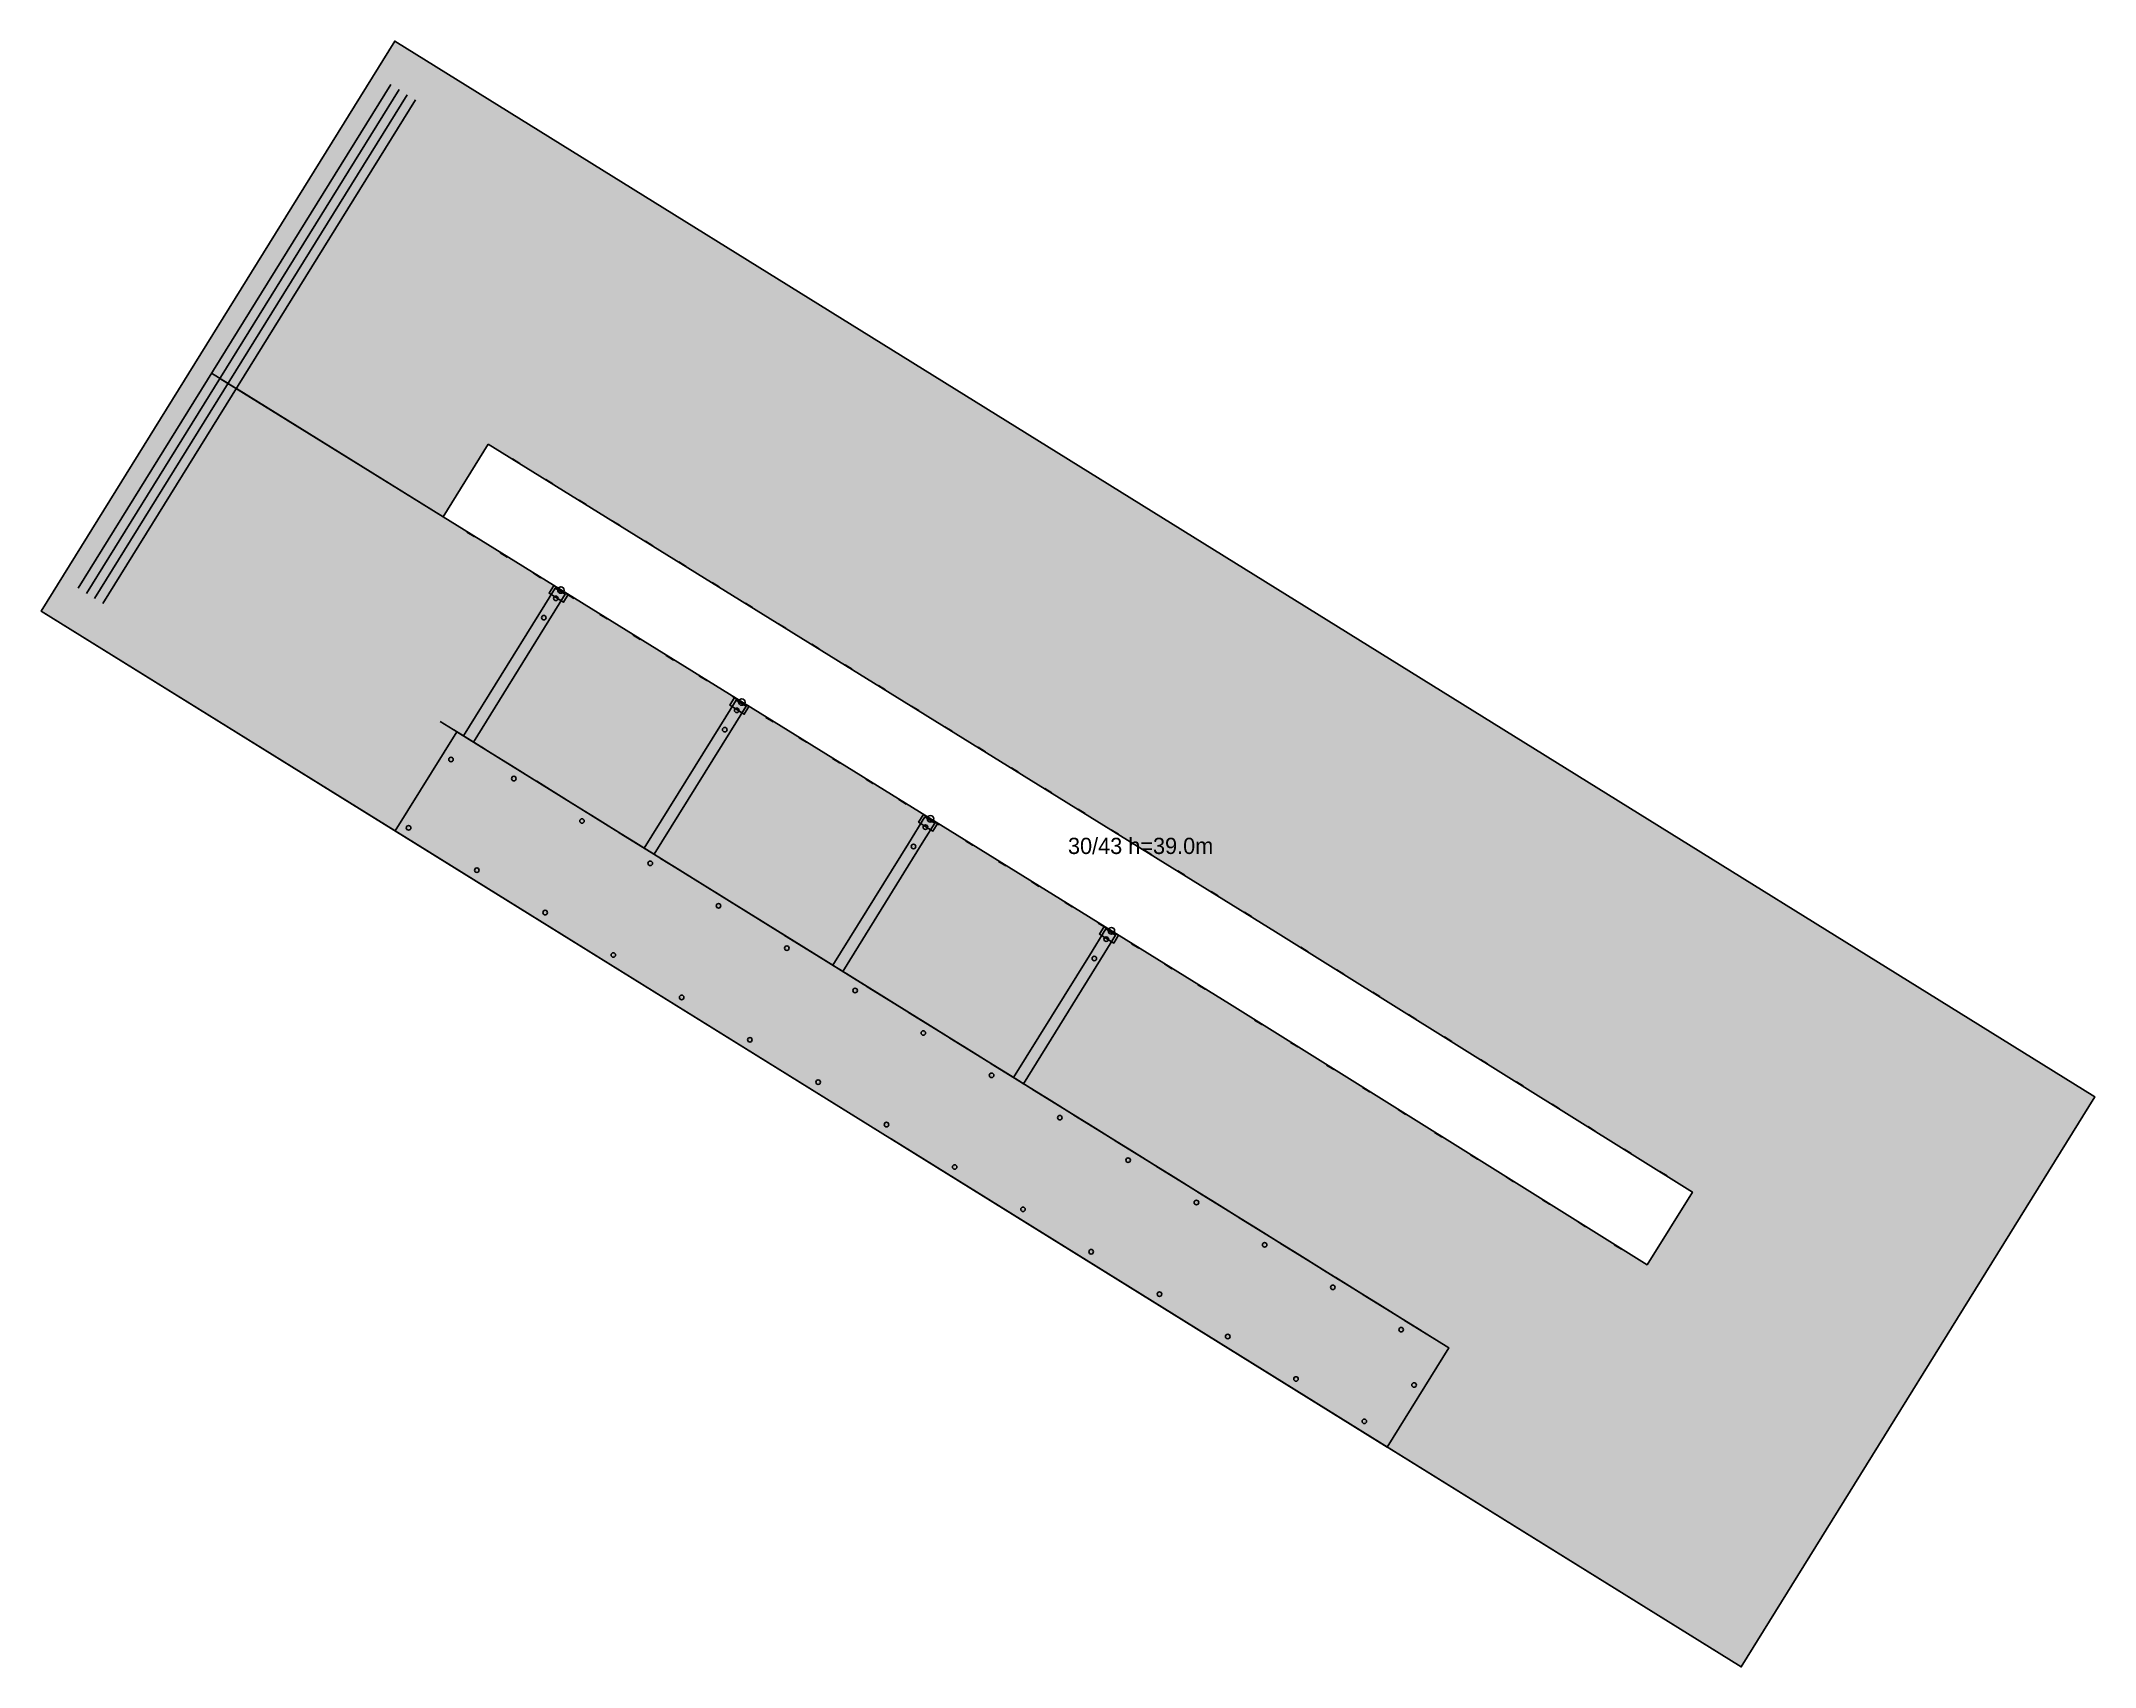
# Model space of a CAD drawing. Header units: metres. Extents: x 10 to 327, y 10 to 261.
import ezdxf

# ---------------------------------------------------------------- set-up
doc = ezdxf.new("R2010")
doc.units = ezdxf.units.M
for name, color, linetype in [('BUILDING_FOOTPRINT', 1, 'Continuous'), ('CANOPIES', 132, 'Continuous'), ('ENTRANCES', 132, 'Continuous'), ('GRASS', 84, 'Continuous'), ('HEATING_T1', 1, 'Continuous'), ('LABELS', 7, 'Continuous'), ('LAMPS', 2, 'Continuous'), ('PARKING', 253, 'Continuous'), ('PARKING_MARKINGS', 7, 'Continuous'), ('PATHS', 9, 'Continuous'), ('POWER_CABLE', 253, 'Continuous'), ('SEWER_K1', 30, 'Continuous'), ('TERRITORY_BOUNDARY', 8, 'Continuous'), ('WATER_SUPPLY_B1', 5, 'Continuous'), ('WINDOWS', 150, 'Continuous')]:
    doc.layers.add(name, color=color, linetype=linetype)

msp = doc.modelspace()

# ---------------------------------------------------------------- texts
at = {"layer": 'LABELS'}
msp.add_text('30/43 h=39.0m', height=2.5, dxfattribs=at).set_placement((168.32, 135.28))

# ---------------------------------------------------------------- hatches: boundary and pattern name
at = {"layer": 'GRASS'}
h = msp.add_hatch(color=84, dxfattribs=at)
h.paths.add_polyline_path([(10, 172.72), (64.53, 260.56), (326.65, 97.84), (272.12, 10), (141.06, 91.36), (217.52, 43.89), (227.02, 59.19), (160.73, 100.33), (161.46, 99.88), (174, 120.08), (174, 120.08), (175.67, 122.79), (174.14, 123.74), (171.62, 119.66), (159.93, 100.83), (133.13, 117.47), (133.6, 117.18), (146.12, 137.34), (146.11, 137.34), (147.79, 140.05), (146.26, 141), (143.73, 136.92), (132.07, 118.13), (74.09, 154.12), (64.59, 138.83), (10, 172.72)])
h.paths.add_polyline_path([(200.3, 123.31), (78.95, 198.42), (71.97, 187.22), (193.2, 112.18), (257.6, 71.98), (264.58, 83.18), (200.3, 123.31)], flags=16)
h.paths.add_polyline_path([(103, 136.18), (104.53, 135.23), (116.17, 153.98), (118.69, 158.06), (117.16, 159.01), (114.64, 154.93), (103, 136.18)], flags=16)
h.paths.add_polyline_path([(75.14, 153.47), (76.67, 152.52), (88.28, 171.24), (90.81, 175.32), (89.28, 176.27), (86.75, 172.19), (75.14, 153.47)], flags=16)
at = {"layer": 'PARKING'}
msp.add_hatch(color=253, dxfattribs=at).paths.add_polyline_path([(64.59, 138.83), (217.52, 43.89), (227.02, 59.19), (74.09, 154.12), (64.59, 138.83)])
at = {"layer": 'PATHS'}
for points in [[(88.28, 171.24), (76.67, 152.52), (75.14, 153.47), (86.75, 172.19), (89.28, 176.27), (90.81, 175.32), (88.28, 171.24)], [(116.17, 153.98), (104.53, 135.23), (103, 136.18), (114.64, 154.93), (117.16, 159.01), (118.69, 158.06), (116.17, 153.98)], [(132.07, 118.13), (143.73, 136.92), (146.26, 141), (147.79, 140.05), (146.11, 137.34), (146.12, 137.34), (133.6, 117.18), (132.07, 118.13)], [(159.93, 100.83), (171.62, 119.66), (174.14, 123.74), (175.67, 122.79), (174, 120.08), (174, 120.08), (161.46, 99.88), (159.93, 100.83)]]:
    msp.add_hatch(color=9, dxfattribs=at).paths.add_polyline_path(points)

# ---------------------------------------------------------------- linework, layer by layer
at = {"layer": 'BUILDING_FOOTPRINT'}
msp.add_lwpolyline([(78.95, 198.42), (200.3, 123.31), (264.58, 83.18), (257.6, 71.98), (193.2, 112.18), (71.97, 187.22), (78.95, 198.42)], close=True, dxfattribs=at)
at = {"layer": 'CANOPIES'}
for points in [[(91.26, 175.28, 2.7), (89.05, 176.65, 2.7), (88.31, 175.46, 2.7), (90.52, 174.09, 2.7)], [(88.31, 175.46, 2.7), (90.52, 174.09, 2.7), (90.52, 174.09, 2.45), (88.31, 175.46, 2.45)], [(119.14, 158.02, 2.7), (116.93, 159.39, 2.7), (116.19, 158.2, 2.7), (118.4, 156.83, 2.7)], [(116.19, 158.2, 2.7), (118.4, 156.83, 2.7), (118.4, 156.83, 2.45), (116.19, 158.2, 2.45)], [(148.24, 140.01, 2.7), (146.02, 141.38, 2.7), (145.29, 140.19, 2.7), (147.5, 138.82, 2.7)], [(145.29, 140.19, 2.7), (147.5, 138.82, 2.7), (147.5, 138.82, 2.45), (145.29, 140.19, 2.45)], [(176.12, 122.75, 2.7), (173.91, 124.12, 2.7), (173.17, 122.93, 2.7), (175.38, 121.56, 2.7)], [(173.17, 122.93, 2.7), (175.38, 121.56, 2.7), (175.38, 121.56, 2.45), (173.17, 122.93, 2.45)]]:
    msp.add_3dface(points, dxfattribs=at)
at = {"layer": 'ENTRANCES'}
for centre in [(90.15, 175.96, 0.05), (118.03, 158.7, 0.05), (147.13, 140.69, 0.05), (175.01, 123.43, 0.05)]:
    msp.add_circle(centre, 0.5, dxfattribs=at)
at = {"layer": 'GRASS'}
msp.add_lwpolyline([(10, 172.72), (64.53, 260.56), (326.65, 97.84), (272.12, 10), (141.06, 91.36), (217.52, 43.89), (227.02, 59.19), (160.73, 100.33), (161.46, 99.88), (174, 120.08), (174, 120.08), (175.67, 122.79), (174.14, 123.74), (171.62, 119.66), (159.93, 100.83), (133.13, 117.47), (133.6, 117.18), (146.12, 137.34), (146.11, 137.34), (147.79, 140.05), (146.26, 141), (143.73, 136.92), (132.07, 118.13), (74.09, 154.12), (64.59, 138.83), (10, 172.72)], close=True, dxfattribs=at)
at = {"layer": 'HEATING_T1', "color": 1}
msp.add_line((66.46, 252.3, -1.3), (18.26, 174.66, -1.3), dxfattribs=at)
msp.add_polyline3d([(38.83, 207.79, -1.3), (71.97, 187.22, -1.3), (71.97, 187.22, -0.3)], dxfattribs=at)
at = {"layer": 'LAMPS'}
for p, q in [((89.36, 174.69), (89.36, 174.69, 4)), ((87.52, 171.71), (87.52, 171.71, 4)), ((117.25, 157.43), (117.25, 157.43, 4)), ((115.4, 154.45), (115.4, 154.45, 4)), ((73.19, 149.84), (73.19, 149.84, 4)), ((82.88, 146.9), (82.88, 146.9, 4)), ((93.4, 140.37), (93.4, 140.37, 4)), ((146.34, 139.42), (146.34, 139.42, 4)), ((66.66, 139.31), (66.66, 139.31, 4)), ((66.66, 139.31), (66.66, 139.31, 4)), ((144.5, 136.44), (144.5, 136.44, 4)), ((103.92, 133.84), (103.92, 133.84, 4)), ((77.18, 132.78), (77.18, 132.78, 4)), ((114.45, 127.3), (114.45, 127.3, 4)), ((87.71, 126.25), (87.71, 126.25, 4)), ((124.97, 120.77), (124.97, 120.77, 4)), ((174.22, 122.16), (174.22, 122.16, 4)), ((98.23, 119.71), (98.23, 119.71, 4)), ((172.38, 119.18), (172.38, 119.18, 4)), ((135.5, 114.24), (135.5, 114.24, 4)), ((108.76, 113.18), (108.76, 113.18, 4)), ((146.02, 107.7), (146.02, 107.7, 4)), ((119.28, 106.65), (119.28, 106.65, 4)), ((129.8, 100.11), (129.8, 100.11, 4)), ((156.54, 101.17), (156.54, 101.17, 4)), ((140.33, 93.58), (140.33, 93.58, 4)), ((167.07, 94.64), (167.07, 94.64, 4)), ((150.85, 87.05), (150.85, 87.05, 4)), ((177.59, 88.1), (177.59, 88.1, 4)), ((161.38, 80.51), (161.38, 80.51, 4)), ((188.12, 81.57), (188.12, 81.57, 4)), ((171.9, 73.98), (171.9, 73.98, 4)), ((198.64, 75.04), (198.64, 75.04, 4)), ((182.42, 67.45), (182.42, 67.45, 4)), ((209.16, 68.5), (209.16, 68.5, 4)), ((192.95, 60.91), (192.95, 60.91, 4)), ((219.69, 61.97), (219.69, 61.97, 4)), ((203.47, 54.38), (203.47, 54.38, 4)), ((221.68, 53.44), (221.68, 53.44, 4)), ((214, 47.85), (214, 47.85, 4))]:
    msp.add_line(p, q, dxfattribs=at)
for centre in [(89.36, 174.69, 4), (87.52, 171.71, 4), (117.25, 157.43, 4), (115.4, 154.45, 4), (73.19, 149.84, 4), (82.88, 146.9, 4), (66.66, 139.31, 4), (66.66, 139.31, 4), (93.4, 140.37, 4), (146.34, 139.42, 4), (144.5, 136.44, 4), (77.18, 132.78, 4), (103.92, 133.84, 4), (114.45, 127.3, 4), (87.71, 126.25, 4), (124.97, 120.77, 4), (174.22, 122.16, 4), (98.23, 119.71, 4), (172.38, 119.18, 4), (135.5, 114.24, 4), (108.76, 113.18, 4), (146.02, 107.7, 4), (119.28, 106.65, 4), (156.54, 101.17, 4), (129.8, 100.11, 4), (140.33, 93.58, 4), (167.07, 94.64, 4), (150.85, 87.05, 4), (177.59, 88.1, 4), (161.38, 80.51, 4), (188.12, 81.57, 4), (171.9, 73.98, 4), (198.64, 75.04, 4), (182.42, 67.45, 4), (209.16, 68.5, 4), (192.95, 60.91, 4), (219.69, 61.97, 4), (203.47, 54.38, 4), (221.68, 53.44, 4), (214, 47.85, 4)]:
    msp.add_circle(centre, 0.35, dxfattribs=at)
at = {"layer": 'PARKING'}
msp.add_lwpolyline([(64.59, 138.83), (217.52, 43.89), (227.02, 59.19), (74.09, 154.12), (64.59, 138.83)], close=True, dxfattribs=at)
at = {"layer": 'PARKING_MARKINGS'}
for p, q in [((76.21, 152.81), (71.54, 155.71)), ((78.34, 151.49), (73.66, 154.39)), ((80.46, 150.17), (75.79, 153.07)), ((82.58, 148.85), (77.91, 151.75)), ((84.71, 147.53), (80.04, 150.43)), ((86.83, 146.21), (82.16, 149.11)), ((88.96, 144.89), (84.28, 147.79)), ((91.08, 143.57), (86.41, 146.48)), ((93.2, 142.26), (88.53, 145.16)), ((95.33, 140.94), (90.66, 143.84)), ((97.45, 139.62), (92.78, 142.52)), ((99.58, 138.3), (94.9, 141.2)), ((101.7, 136.98), (97.03, 139.88)), ((103.82, 135.66), (99.15, 138.56)), ((105.95, 134.34), (101.28, 137.25)), ((108.07, 133.03), (103.4, 135.93)), ((110.2, 131.71), (105.52, 134.61)), ((112.32, 130.39), (107.65, 133.29)), ((114.44, 129.07), (109.77, 131.97)), ((116.57, 127.75), (111.9, 130.65)), ((118.69, 126.43), (114.02, 129.33)), ((120.82, 125.11), (116.14, 128.02)), ((122.94, 123.8), (118.27, 126.7)), ((125.06, 122.48), (120.39, 125.38)), ((127.19, 121.16), (122.52, 124.06)), ((129.31, 119.84), (124.64, 122.74)), ((131.44, 118.52), (126.76, 121.42)), ((133.56, 117.2), (128.89, 120.1)), ((135.68, 115.88), (131.01, 118.79)), ((137.81, 114.57), (133.13, 117.47)), ((139.93, 113.25), (135.26, 116.15)), ((142.06, 111.93), (137.38, 114.83)), ((144.18, 110.61), (139.51, 113.51)), ((146.3, 109.29), (141.63, 112.19)), ((148.43, 107.97), (143.75, 110.87)), ((150.55, 106.65), (145.88, 109.56)), ((152.68, 105.34), (148, 108.24)), ((154.8, 104.02), (150.13, 106.92)), ((156.92, 102.7), (152.25, 105.6)), ((159.05, 101.38), (154.37, 104.28)), ((161.17, 100.06), (156.5, 102.96)), ((163.3, 98.74), (158.62, 101.64)), ((165.42, 97.42), (160.75, 100.33)), ((167.54, 96.11), (162.87, 99.01)), ((169.67, 94.79), (164.99, 97.69)), ((171.79, 93.47), (167.12, 96.37)), ((173.92, 92.15), (169.24, 95.05)), ((176.04, 90.83), (171.37, 93.73)), ((178.16, 89.51), (173.49, 92.41)), ((180.29, 88.19), (175.61, 91.09)), ((182.41, 86.88), (177.74, 89.78)), ((184.54, 85.56), (179.86, 88.46)), ((186.66, 84.24), (181.99, 87.14)), ((188.78, 82.92), (184.11, 85.82)), ((190.91, 81.6), (186.23, 84.5)), ((193.03, 80.28), (188.36, 83.18)), ((195.16, 78.96), (190.48, 81.86)), ((197.28, 77.65), (192.61, 80.55)), ((199.4, 76.33), (194.73, 79.23)), ((201.53, 75.01), (196.85, 77.91)), ((203.65, 73.69), (198.98, 76.59)), ((205.78, 72.37), (201.1, 75.27)), ((207.9, 71.05), (203.23, 73.95)), ((210.02, 69.73), (205.35, 72.63)), ((212.15, 68.42), (207.47, 71.32)), ((214.27, 67.1), (209.6, 70)), ((216.4, 65.78), (211.72, 68.68)), ((218.52, 64.46), (213.85, 67.36)), ((220.64, 63.14), (215.97, 66.04)), ((222.77, 61.82), (218.09, 64.72)), ((224.89, 60.5), (220.22, 63.4))]:
    msp.add_line(p, q, dxfattribs=at)
at = {"layer": 'PATHS'}
for points in [[(88.28, 171.24), (76.67, 152.52), (75.14, 153.47), (86.75, 172.19), (89.28, 176.27), (90.81, 175.32), (88.28, 171.24)], [(116.17, 153.98), (104.53, 135.23), (103, 136.18), (114.64, 154.93), (117.16, 159.01), (118.69, 158.06), (116.17, 153.98)], [(132.07, 118.13), (143.73, 136.92), (146.26, 141), (147.79, 140.05), (146.11, 137.34), (146.12, 137.34), (133.6, 117.18), (132.07, 118.13)], [(159.93, 100.83), (171.62, 119.66), (174.14, 123.74), (175.67, 122.79), (174, 120.08), (174, 120.08), (161.46, 99.88), (159.93, 100.83)]]:
    msp.add_lwpolyline(points, close=True, dxfattribs=at)
at = {"layer": 'POWER_CABLE', "color": 253}
msp.add_line((67.74, 251.51, -0.7), (19.54, 173.87, -0.7), dxfattribs=at)
msp.add_polyline3d([(40.11, 207, -0.7), (71.97, 187.22, -0.7), (71.97, 187.22, -0.3)], dxfattribs=at)
at = {"layer": 'SEWER_K1', "color": 30}
msp.add_line((65.19, 253.09, -2.2), (16.99, 175.45, -2.2), dxfattribs=at)
msp.add_polyline3d([(37.56, 208.58, -2.2), (71.97, 187.22, -2.2), (71.97, 187.22, -0.3)], dxfattribs=at)
at = {"layer": 'TERRITORY_BOUNDARY'}
msp.add_lwpolyline([(64.53, 260.56), (10, 172.72), (272.12, 10), (326.65, 97.84), (64.53, 260.56)], close=True, dxfattribs=at)
at = {"layer": 'WATER_SUPPLY_B1', "color": 5}
msp.add_line((63.91, 253.88, -1.6), (15.71, 176.24, -1.6), dxfattribs=at)
msp.add_polyline3d([(36.28, 209.37, -1.6), (71.97, 187.22, -1.6), (71.97, 187.22, -0.3)], dxfattribs=at)
at = {"layer": 'WINDOWS'}
for points in [[(82.69, 196.17, 1), (83.79, 195.48, 1), (83.79, 195.48, 2.4), (82.69, 196.17, 2.4)], [(82.69, 196.17, 4), (83.79, 195.48, 4), (83.79, 195.48, 5.4), (82.69, 196.17, 5.4)], [(82.69, 196.17, 7), (83.79, 195.48, 7), (83.79, 195.48, 8.4), (82.69, 196.17, 8.4)], [(82.69, 196.17, 10), (83.79, 195.48, 10), (83.79, 195.48, 11.4), (82.69, 196.17, 11.4)], [(82.69, 196.17, 13), (83.79, 195.48, 13), (83.79, 195.48, 14.4), (82.69, 196.17, 14.4)], [(82.69, 196.17, 16), (83.79, 195.48, 16), (83.79, 195.48, 17.4), (82.69, 196.17, 17.4)], [(82.69, 196.17, 19), (83.79, 195.48, 19), (83.79, 195.48, 20.4), (82.69, 196.17, 20.4)], [(82.69, 196.17, 22), (83.79, 195.48, 22), (83.79, 195.48, 23.4), (82.69, 196.17, 23.4)], [(82.69, 196.17, 25), (83.79, 195.48, 25), (83.79, 195.48, 26.4), (82.69, 196.17, 26.4)], [(82.69, 196.17, 28), (83.79, 195.48, 28), (83.79, 195.48, 29.4), (82.69, 196.17, 29.4)], [(82.69, 196.17, 31), (83.79, 195.48, 31), (83.79, 195.48, 32.4), (82.69, 196.17, 32.4)], [(82.69, 196.17, 34), (83.79, 195.48, 34), (83.79, 195.48, 35.4), (82.69, 196.17, 35.4)], [(82.69, 196.17, 37), (83.79, 195.48, 37), (83.79, 195.48, 38.4), (82.69, 196.17, 38.4)], [(87.81, 192.99, 1), (88.92, 192.31, 1), (88.92, 192.31, 2.4), (87.81, 192.99, 2.4)], [(87.81, 192.99, 4), (88.92, 192.31, 4), (88.92, 192.31, 5.4), (87.81, 192.99, 5.4)], [(87.81, 192.99, 7), (88.92, 192.31, 7), (88.92, 192.31, 8.4), (87.81, 192.99, 8.4)], [(87.81, 192.99, 10), (88.92, 192.31, 10), (88.92, 192.31, 11.4), (87.81, 192.99, 11.4)], [(87.81, 192.99, 13), (88.92, 192.31, 13), (88.92, 192.31, 14.4), (87.81, 192.99, 14.4)], [(87.81, 192.99, 16), (88.92, 192.31, 16), (88.92, 192.31, 17.4), (87.81, 192.99, 17.4)], [(87.81, 192.99, 19), (88.92, 192.31, 19), (88.92, 192.31, 20.4), (87.81, 192.99, 20.4)], [(87.81, 192.99, 22), (88.92, 192.31, 22), (88.92, 192.31, 23.4), (87.81, 192.99, 23.4)], [(87.81, 192.99, 25), (88.92, 192.31, 25), (88.92, 192.31, 26.4), (87.81, 192.99, 26.4)], [(87.81, 192.99, 28), (88.92, 192.31, 28), (88.92, 192.31, 29.4), (87.81, 192.99, 29.4)], [(87.81, 192.99, 31), (88.92, 192.31, 31), (88.92, 192.31, 32.4), (87.81, 192.99, 32.4)], [(87.81, 192.99, 34), (88.92, 192.31, 34), (88.92, 192.31, 35.4), (87.81, 192.99, 35.4)], [(87.81, 192.99, 37), (88.92, 192.31, 37), (88.92, 192.31, 38.4), (87.81, 192.99, 38.4)], [(92.94, 189.82, 1), (94.05, 189.13, 1), (94.05, 189.13, 2.4), (92.94, 189.82, 2.4)], [(92.94, 189.82, 4), (94.05, 189.13, 4), (94.05, 189.13, 5.4), (92.94, 189.82, 5.4)], [(92.94, 189.82, 7), (94.05, 189.13, 7), (94.05, 189.13, 8.4), (92.94, 189.82, 8.4)], [(92.94, 189.82, 10), (94.05, 189.13, 10), (94.05, 189.13, 11.4), (92.94, 189.82, 11.4)], [(92.94, 189.82, 13), (94.05, 189.13, 13), (94.05, 189.13, 14.4), (92.94, 189.82, 14.4)], [(92.94, 189.82, 16), (94.05, 189.13, 16), (94.05, 189.13, 17.4), (92.94, 189.82, 17.4)], [(92.94, 189.82, 19), (94.05, 189.13, 19), (94.05, 189.13, 20.4), (92.94, 189.82, 20.4)], [(92.94, 189.82, 22), (94.05, 189.13, 22), (94.05, 189.13, 23.4), (92.94, 189.82, 23.4)], [(92.94, 189.82, 25), (94.05, 189.13, 25), (94.05, 189.13, 26.4), (92.94, 189.82, 26.4)], [(92.94, 189.82, 28), (94.05, 189.13, 28), (94.05, 189.13, 29.4), (92.94, 189.82, 29.4)], [(92.94, 189.82, 31), (94.05, 189.13, 31), (94.05, 189.13, 32.4), (92.94, 189.82, 32.4)], [(92.94, 189.82, 34), (94.05, 189.13, 34), (94.05, 189.13, 35.4), (92.94, 189.82, 35.4)], [(92.94, 189.82, 37), (94.05, 189.13, 37), (94.05, 189.13, 38.4), (92.94, 189.82, 38.4)], [(76.75, 184.2, 1), (75.65, 184.88, 1), (75.65, 184.88, 2.4), (76.75, 184.2, 2.4)], [(76.75, 184.2, 4), (75.65, 184.88, 4), (75.65, 184.88, 5.4), (76.75, 184.2, 5.4)], [(76.75, 184.2, 7), (75.65, 184.88, 7), (75.65, 184.88, 8.4), (76.75, 184.2, 8.4)], [(76.75, 184.2, 10), (75.65, 184.88, 10), (75.65, 184.88, 11.4), (76.75, 184.2, 11.4)], [(76.75, 184.2, 13), (75.65, 184.88, 13), (75.65, 184.88, 14.4), (76.75, 184.2, 14.4)], [(76.75, 184.2, 16), (75.65, 184.88, 16), (75.65, 184.88, 17.4), (76.75, 184.2, 17.4)], [(76.75, 184.2, 19), (75.65, 184.88, 19), (75.65, 184.88, 20.4), (76.75, 184.2, 20.4)], [(76.75, 184.2, 22), (75.65, 184.88, 22), (75.65, 184.88, 23.4), (76.75, 184.2, 23.4)], [(76.75, 184.2, 25), (75.65, 184.88, 25), (75.65, 184.88, 26.4), (76.75, 184.2, 26.4)], [(76.75, 184.2, 28), (75.65, 184.88, 28), (75.65, 184.88, 29.4), (76.75, 184.2, 29.4)], [(76.75, 184.2, 31), (75.65, 184.88, 31), (75.65, 184.88, 32.4), (76.75, 184.2, 32.4)], [(76.75, 184.2, 34), (75.65, 184.88, 34), (75.65, 184.88, 35.4), (76.75, 184.2, 35.4)], [(76.75, 184.2, 37), (75.65, 184.88, 37), (75.65, 184.88, 38.4), (76.75, 184.2, 38.4)], [(98.07, 186.64, 1), (99.18, 185.96, 1), (99.18, 185.96, 2.4), (98.07, 186.64, 2.4)], [(98.07, 186.64, 4), (99.18, 185.96, 4), (99.18, 185.96, 5.4), (98.07, 186.64, 5.4)], [(98.07, 186.64, 7), (99.18, 185.96, 7), (99.18, 185.96, 8.4), (98.07, 186.64, 8.4)], [(98.07, 186.64, 10), (99.18, 185.96, 10), (99.18, 185.96, 11.4), (98.07, 186.64, 11.4)], [(98.07, 186.64, 13), (99.18, 185.96, 13), (99.18, 185.96, 14.4), (98.07, 186.64, 14.4)], [(98.07, 186.64, 16), (99.18, 185.96, 16), (99.18, 185.96, 17.4), (98.07, 186.64, 17.4)], [(98.07, 186.64, 19), (99.18, 185.96, 19), (99.18, 185.96, 20.4), (98.07, 186.64, 20.4)], [(98.07, 186.64, 22), (99.18, 185.96, 22), (99.18, 185.96, 23.4), (98.07, 186.64, 23.4)], [(98.07, 186.64, 25), (99.18, 185.96, 25), (99.18, 185.96, 26.4), (98.07, 186.64, 26.4)], [(98.07, 186.64, 28), (99.18, 185.96, 28), (99.18, 185.96, 29.4), (98.07, 186.64, 29.4)], [(98.07, 186.64, 31), (99.18, 185.96, 31), (99.18, 185.96, 32.4), (98.07, 186.64, 32.4)], [(98.07, 186.64, 34), (99.18, 185.96, 34), (99.18, 185.96, 35.4), (98.07, 186.64, 35.4)], [(98.07, 186.64, 37), (99.18, 185.96, 37), (99.18, 185.96, 38.4), (98.07, 186.64, 38.4)], [(81.88, 181.03, 1), (80.77, 181.71, 1), (80.77, 181.71, 2.4), (81.88, 181.03, 2.4)], [(81.88, 181.03, 4), (80.77, 181.71, 4), (80.77, 181.71, 5.4), (81.88, 181.03, 5.4)], [(81.88, 181.03, 7), (80.77, 181.71, 7), (80.77, 181.71, 8.4), (81.88, 181.03, 8.4)], [(81.88, 181.03, 10), (80.77, 181.71, 10), (80.77, 181.71, 11.4), (81.88, 181.03, 11.4)], [(81.88, 181.03, 13), (80.77, 181.71, 13), (80.77, 181.71, 14.4), (81.88, 181.03, 14.4)], [(81.88, 181.03, 16), (80.77, 181.71, 16), (80.77, 181.71, 17.4), (81.88, 181.03, 17.4)], [(81.88, 181.03, 19), (80.77, 181.71, 19), (80.77, 181.71, 20.4), (81.88, 181.03, 20.4)], [(81.88, 181.03, 22), (80.77, 181.71, 22), (80.77, 181.71, 23.4), (81.88, 181.03, 23.4)], [(81.88, 181.03, 25), (80.77, 181.71, 25), (80.77, 181.71, 26.4), (81.88, 181.03, 26.4)], [(81.88, 181.03, 28), (80.77, 181.71, 28), (80.77, 181.71, 29.4), (81.88, 181.03, 29.4)], [(81.88, 181.03, 31), (80.77, 181.71, 31), (80.77, 181.71, 32.4), (81.88, 181.03, 32.4)], [(81.88, 181.03, 34), (80.77, 181.71, 34), (80.77, 181.71, 35.4), (81.88, 181.03, 35.4)], [(81.88, 181.03, 37), (80.77, 181.71, 37), (80.77, 181.71, 38.4), (81.88, 181.03, 38.4)], [(103.2, 183.47, 1), (104.3, 182.78, 1), (104.3, 182.78, 2.4), (103.2, 183.47, 2.4)], [(103.2, 183.47, 4), (104.3, 182.78, 4), (104.3, 182.78, 5.4), (103.2, 183.47, 5.4)], [(103.2, 183.47, 7), (104.3, 182.78, 7), (104.3, 182.78, 8.4), (103.2, 183.47, 8.4)], [(103.2, 183.47, 10), (104.3, 182.78, 10), (104.3, 182.78, 11.4), (103.2, 183.47, 11.4)], [(103.2, 183.47, 13), (104.3, 182.78, 13), (104.3, 182.78, 14.4), (103.2, 183.47, 14.4)], [(103.2, 183.47, 16), (104.3, 182.78, 16), (104.3, 182.78, 17.4), (103.2, 183.47, 17.4)], [(103.2, 183.47, 19), (104.3, 182.78, 19), (104.3, 182.78, 20.4), (103.2, 183.47, 20.4)], [(103.2, 183.47, 22), (104.3, 182.78, 22), (104.3, 182.78, 23.4), (103.2, 183.47, 23.4)], [(103.2, 183.47, 25), (104.3, 182.78, 25), (104.3, 182.78, 26.4), (103.2, 183.47, 26.4)], [(103.2, 183.47, 28), (104.3, 182.78, 28), (104.3, 182.78, 29.4), (103.2, 183.47, 29.4)], [(103.2, 183.47, 31), (104.3, 182.78, 31), (104.3, 182.78, 32.4), (103.2, 183.47, 32.4)], [(103.2, 183.47, 34), (104.3, 182.78, 34), (104.3, 182.78, 35.4), (103.2, 183.47, 35.4)], [(103.2, 183.47, 37), (104.3, 182.78, 37), (104.3, 182.78, 38.4), (103.2, 183.47, 38.4)], [(87, 177.86, 1), (85.9, 178.54, 1), (85.9, 178.54, 2.4), (87, 177.86, 2.4)], [(87, 177.86, 4), (85.9, 178.54, 4), (85.9, 178.54, 5.4), (87, 177.86, 5.4)], [(87, 177.86, 7), (85.9, 178.54, 7), (85.9, 178.54, 8.4), (87, 177.86, 8.4)], [(87, 177.86, 10), (85.9, 178.54, 10), (85.9, 178.54, 11.4), (87, 177.86, 11.4)], [(87, 177.86, 13), (85.9, 178.54, 13), (85.9, 178.54, 14.4), (87, 177.86, 14.4)], [(87, 177.86, 16), (85.9, 178.54, 16), (85.9, 178.54, 17.4), (87, 177.86, 17.4)], [(87, 177.86, 19), (85.9, 178.54, 19), (85.9, 178.54, 20.4), (87, 177.86, 20.4)], [(87, 177.86, 22), (85.9, 178.54, 22), (85.9, 178.54, 23.4), (87, 177.86, 23.4)], [(87, 177.86, 25), (85.9, 178.54, 25), (85.9, 178.54, 26.4), (87, 177.86, 26.4)], [(87, 177.86, 28), (85.9, 178.54, 28), (85.9, 178.54, 29.4), (87, 177.86, 29.4)], [(87, 177.86, 31), (85.9, 178.54, 31), (85.9, 178.54, 32.4), (87, 177.86, 32.4)], [(87, 177.86, 34), (85.9, 178.54, 34), (85.9, 178.54, 35.4), (87, 177.86, 35.4)], [(87, 177.86, 37), (85.9, 178.54, 37), (85.9, 178.54, 38.4), (87, 177.86, 38.4)], [(108.33, 180.29, 1), (109.43, 179.61, 1), (109.43, 179.61, 2.4), (108.33, 180.29, 2.4)], [(108.33, 180.29, 4), (109.43, 179.61, 4), (109.43, 179.61, 5.4), (108.33, 180.29, 5.4)], [(108.33, 180.29, 7), (109.43, 179.61, 7), (109.43, 179.61, 8.4), (108.33, 180.29, 8.4)], [(108.33, 180.29, 10), (109.43, 179.61, 10), (109.43, 179.61, 11.4), (108.33, 180.29, 11.4)], [(108.33, 180.29, 13), (109.43, 179.61, 13), (109.43, 179.61, 14.4), (108.33, 180.29, 14.4)], [(108.33, 180.29, 16), (109.43, 179.61, 16), (109.43, 179.61, 17.4), (108.33, 180.29, 17.4)], [(108.33, 180.29, 19), (109.43, 179.61, 19), (109.43, 179.61, 20.4), (108.33, 180.29, 20.4)], [(108.33, 180.29, 22), (109.43, 179.61, 22), (109.43, 179.61, 23.4), (108.33, 180.29, 23.4)], [(108.33, 180.29, 25), (109.43, 179.61, 25), (109.43, 179.61, 26.4), (108.33, 180.29, 26.4)], [(108.33, 180.29, 28), (109.43, 179.61, 28), (109.43, 179.61, 29.4), (108.33, 180.29, 29.4)], [(108.33, 180.29, 31), (109.43, 179.61, 31), (109.43, 179.61, 32.4), (108.33, 180.29, 32.4)], [(108.33, 180.29, 34), (109.43, 179.61, 34), (109.43, 179.61, 35.4), (108.33, 180.29, 35.4)], [(108.33, 180.29, 37), (109.43, 179.61, 37), (109.43, 179.61, 38.4), (108.33, 180.29, 38.4)], [(92.12, 174.68, 4), (91.02, 175.37, 4), (91.02, 175.37, 5.4), (92.12, 174.68, 5.4)], [(92.12, 174.68, 7), (91.02, 175.37, 7), (91.02, 175.37, 8.4), (92.12, 174.68, 8.4)], [(92.12, 174.68, 10), (91.02, 175.37, 10), (91.02, 175.37, 11.4), (92.12, 174.68, 11.4)], [(92.12, 174.68, 13), (91.02, 175.37, 13), (91.02, 175.37, 14.4), (92.12, 174.68, 14.4)], [(92.12, 174.68, 16), (91.02, 175.37, 16), (91.02, 175.37, 17.4), (92.12, 174.68, 17.4)], [(92.12, 174.68, 19), (91.02, 175.37, 19), (91.02, 175.37, 20.4), (92.12, 174.68, 20.4)], [(92.12, 174.68, 22), (91.02, 175.37, 22), (91.02, 175.37, 23.4), (92.12, 174.68, 23.4)], [(92.12, 174.68, 25), (91.02, 175.37, 25), (91.02, 175.37, 26.4), (92.12, 174.68, 26.4)], [(92.12, 174.68, 28), (91.02, 175.37, 28), (91.02, 175.37, 29.4), (92.12, 174.68, 29.4)], [(92.12, 174.68, 31), (91.02, 175.37, 31), (91.02, 175.37, 32.4), (92.12, 174.68, 32.4)], [(92.12, 174.68, 34), (91.02, 175.37, 34), (91.02, 175.37, 35.4), (92.12, 174.68, 35.4)], [(92.12, 174.68, 37), (91.02, 175.37, 37), (91.02, 175.37, 38.4), (92.12, 174.68, 38.4)], [(113.45, 177.12, 1), (114.56, 176.44, 1), (114.56, 176.44, 2.4), (113.45, 177.12, 2.4)], [(113.45, 177.12, 4), (114.56, 176.44, 4), (114.56, 176.44, 5.4), (113.45, 177.12, 5.4)], [(113.45, 177.12, 7), (114.56, 176.44, 7), (114.56, 176.44, 8.4), (113.45, 177.12, 8.4)], [(113.45, 177.12, 10), (114.56, 176.44, 10), (114.56, 176.44, 11.4), (113.45, 177.12, 11.4)], [(113.45, 177.12, 13), (114.56, 176.44, 13), (114.56, 176.44, 14.4), (113.45, 177.12, 14.4)], [(113.45, 177.12, 16), (114.56, 176.44, 16), (114.56, 176.44, 17.4), (113.45, 177.12, 17.4)], [(113.45, 177.12, 19), (114.56, 176.44, 19), (114.56, 176.44, 20.4), (113.45, 177.12, 20.4)], [(113.45, 177.12, 22), (114.56, 176.44, 22), (114.56, 176.44, 23.4), (113.45, 177.12, 23.4)], [(113.45, 177.12, 25), (114.56, 176.44, 25), (114.56, 176.44, 26.4), (113.45, 177.12, 26.4)], [(113.45, 177.12, 28), (114.56, 176.44, 28), (114.56, 176.44, 29.4), (113.45, 177.12, 29.4)], [(113.45, 177.12, 31), (114.56, 176.44, 31), (114.56, 176.44, 32.4), (113.45, 177.12, 32.4)], [(113.45, 177.12, 34), (114.56, 176.44, 34), (114.56, 176.44, 35.4), (113.45, 177.12, 35.4)], [(113.45, 177.12, 37), (114.56, 176.44, 37), (114.56, 176.44, 38.4), (113.45, 177.12, 38.4)], [(97.25, 171.51, 1), (96.14, 172.2, 1), (96.14, 172.2, 2.4), (97.25, 171.51, 2.4)], [(97.25, 171.51, 4), (96.14, 172.2, 4), (96.14, 172.2, 5.4), (97.25, 171.51, 5.4)], [(97.25, 171.51, 7), (96.14, 172.2, 7), (96.14, 172.2, 8.4), (97.25, 171.51, 8.4)], [(97.25, 171.51, 10), (96.14, 172.2, 10), (96.14, 172.2, 11.4), (97.25, 171.51, 11.4)], [(97.25, 171.51, 13), (96.14, 172.2, 13), (96.14, 172.2, 14.4), (97.25, 171.51, 14.4)], [(97.25, 171.51, 16), (96.14, 172.2, 16), (96.14, 172.2, 17.4), (97.25, 171.51, 17.4)], [(97.25, 171.51, 19), (96.14, 172.2, 19), (96.14, 172.2, 20.4), (97.25, 171.51, 20.4)], [(97.25, 171.51, 22), (96.14, 172.2, 22), (96.14, 172.2, 23.4), (97.25, 171.51, 23.4)], [(97.25, 171.51, 25), (96.14, 172.2, 25), (96.14, 172.2, 26.4), (97.25, 171.51, 26.4)], [(97.25, 171.51, 28), (96.14, 172.2, 28), (96.14, 172.2, 29.4), (97.25, 171.51, 29.4)], [(97.25, 171.51, 31), (96.14, 172.2, 31), (96.14, 172.2, 32.4), (97.25, 171.51, 32.4)], [(97.25, 171.51, 34), (96.14, 172.2, 34), (96.14, 172.2, 35.4), (97.25, 171.51, 35.4)], [(97.25, 171.51, 37), (96.14, 172.2, 37), (96.14, 172.2, 38.4), (97.25, 171.51, 38.4)], [(118.58, 173.95, 1), (119.69, 173.26, 1), (119.69, 173.26, 2.4), (118.58, 173.95, 2.4)], [(118.58, 173.95, 4), (119.69, 173.26, 4), (119.69, 173.26, 5.4), (118.58, 173.95, 5.4)], [(118.58, 173.95, 7), (119.69, 173.26, 7), (119.69, 173.26, 8.4), (118.58, 173.95, 8.4)], [(118.58, 173.95, 10), (119.69, 173.26, 10), (119.69, 173.26, 11.4), (118.58, 173.95, 11.4)], [(118.58, 173.95, 13), (119.69, 173.26, 13), (119.69, 173.26, 14.4), (118.58, 173.95, 14.4)], [(118.58, 173.95, 16), (119.69, 173.26, 16), (119.69, 173.26, 17.4), (118.58, 173.95, 17.4)], [(118.58, 173.95, 19), (119.69, 173.26, 19), (119.69, 173.26, 20.4), (118.58, 173.95, 20.4)], [(118.58, 173.95, 22), (119.69, 173.26, 22), (119.69, 173.26, 23.4), (118.58, 173.95, 23.4)], [(118.58, 173.95, 25), (119.69, 173.26, 25), (119.69, 173.26, 26.4), (118.58, 173.95, 26.4)], [(118.58, 173.95, 28), (119.69, 173.26, 28), (119.69, 173.26, 29.4), (118.58, 173.95, 29.4)], [(118.58, 173.95, 31), (119.69, 173.26, 31), (119.69, 173.26, 32.4), (118.58, 173.95, 32.4)], [(118.58, 173.95, 34), (119.69, 173.26, 34), (119.69, 173.26, 35.4), (118.58, 173.95, 35.4)], [(118.58, 173.95, 37), (119.69, 173.26, 37), (119.69, 173.26, 38.4), (118.58, 173.95, 38.4)], [(102.37, 168.34, 1), (101.26, 169.03, 1), (101.26, 169.03, 2.4), (102.37, 168.34, 2.4)], [(102.37, 168.34, 4), (101.26, 169.03, 4), (101.26, 169.03, 5.4), (102.37, 168.34, 5.4)], [(102.37, 168.34, 7), (101.26, 169.03, 7), (101.26, 169.03, 8.4), (102.37, 168.34, 8.4)], [(102.37, 168.34, 10), (101.26, 169.03, 10), (101.26, 169.03, 11.4), (102.37, 168.34, 11.4)], [(102.37, 168.34, 13), (101.26, 169.03, 13), (101.26, 169.03, 14.4), (102.37, 168.34, 14.4)], [(102.37, 168.34, 16), (101.26, 169.03, 16), (101.26, 169.03, 17.4), (102.37, 168.34, 17.4)], [(102.37, 168.34, 19), (101.26, 169.03, 19), (101.26, 169.03, 20.4), (102.37, 168.34, 20.4)], [(102.37, 168.34, 22), (101.26, 169.03, 22), (101.26, 169.03, 23.4), (102.37, 168.34, 23.4)], [(102.37, 168.34, 25), (101.26, 169.03, 25), (101.26, 169.03, 26.4), (102.37, 168.34, 26.4)], [(102.37, 168.34, 28), (101.26, 169.03, 28), (101.26, 169.03, 29.4), (102.37, 168.34, 29.4)], [(102.37, 168.34, 31), (101.26, 169.03, 31), (101.26, 169.03, 32.4), (102.37, 168.34, 32.4)], [(102.37, 168.34, 34), (101.26, 169.03, 34), (101.26, 169.03, 35.4), (102.37, 168.34, 35.4)], [(102.37, 168.34, 37), (101.26, 169.03, 37), (101.26, 169.03, 38.4), (102.37, 168.34, 38.4)], [(123.71, 170.77, 1), (124.82, 170.09, 1), (124.82, 170.09, 2.4), (123.71, 170.77, 2.4)], [(123.71, 170.77, 4), (124.82, 170.09, 4), (124.82, 170.09, 5.4), (123.71, 170.77, 5.4)], [(123.71, 170.77, 7), (124.82, 170.09, 7), (124.82, 170.09, 8.4), (123.71, 170.77, 8.4)], [(123.71, 170.77, 10), (124.82, 170.09, 10), (124.82, 170.09, 11.4), (123.71, 170.77, 11.4)], [(123.71, 170.77, 13), (124.82, 170.09, 13), (124.82, 170.09, 14.4), (123.71, 170.77, 14.4)], [(123.71, 170.77, 16), (124.82, 170.09, 16), (124.82, 170.09, 17.4), (123.71, 170.77, 17.4)], [(123.71, 170.77, 19), (124.82, 170.09, 19), (124.82, 170.09, 20.4), (123.71, 170.77, 20.4)], [(123.71, 170.77, 22), (124.82, 170.09, 22), (124.82, 170.09, 23.4), (123.71, 170.77, 23.4)], [(123.71, 170.77, 25), (124.82, 170.09, 25), (124.82, 170.09, 26.4), (123.71, 170.77, 26.4)], [(123.71, 170.77, 28), (124.82, 170.09, 28), (124.82, 170.09, 29.4), (123.71, 170.77, 29.4)], [(123.71, 170.77, 31), (124.82, 170.09, 31), (124.82, 170.09, 32.4), (123.71, 170.77, 32.4)], [(123.71, 170.77, 34), (124.82, 170.09, 34), (124.82, 170.09, 35.4), (123.71, 170.77, 35.4)], [(123.71, 170.77, 37), (124.82, 170.09, 37), (124.82, 170.09, 38.4), (123.71, 170.77, 38.4)], [(107.49, 165.17, 1), (106.39, 165.85, 1), (106.39, 165.85, 2.4), (107.49, 165.17, 2.4)], [(107.49, 165.17, 4), (106.39, 165.85, 4), (106.39, 165.85, 5.4), (107.49, 165.17, 5.4)], [(107.49, 165.17, 7), (106.39, 165.85, 7), (106.39, 165.85, 8.4), (107.49, 165.17, 8.4)], [(107.49, 165.17, 10), (106.39, 165.85, 10), (106.39, 165.85, 11.4), (107.49, 165.17, 11.4)], [(107.49, 165.17, 13), (106.39, 165.85, 13), (106.39, 165.85, 14.4), (107.49, 165.17, 14.4)], [(107.49, 165.17, 16), (106.39, 165.85, 16), (106.39, 165.85, 17.4), (107.49, 165.17, 17.4)], [(107.49, 165.17, 19), (106.39, 165.85, 19), (106.39, 165.85, 20.4), (107.49, 165.17, 20.4)], [(107.49, 165.17, 22), (106.39, 165.85, 22), (106.39, 165.85, 23.4), (107.49, 165.17, 23.4)], [(107.49, 165.17, 25), (106.39, 165.85, 25), (106.39, 165.85, 26.4), (107.49, 165.17, 26.4)], [(107.49, 165.17, 28), (106.39, 165.85, 28), (106.39, 165.85, 29.4), (107.49, 165.17, 29.4)], [(107.49, 165.17, 31), (106.39, 165.85, 31), (106.39, 165.85, 32.4), (107.49, 165.17, 32.4)], [(107.49, 165.17, 34), (106.39, 165.85, 34), (106.39, 165.85, 35.4), (107.49, 165.17, 35.4)], [(107.49, 165.17, 37), (106.39, 165.85, 37), (106.39, 165.85, 38.4), (107.49, 165.17, 38.4)], [(128.84, 167.6, 1), (129.94, 166.91, 1), (129.94, 166.91, 2.4), (128.84, 167.6, 2.4)], [(128.84, 167.6, 4), (129.94, 166.91, 4), (129.94, 166.91, 5.4), (128.84, 167.6, 5.4)], [(128.84, 167.6, 7), (129.94, 166.91, 7), (129.94, 166.91, 8.4), (128.84, 167.6, 8.4)], [(128.84, 167.6, 10), (129.94, 166.91, 10), (129.94, 166.91, 11.4), (128.84, 167.6, 11.4)], [(128.84, 167.6, 13), (129.94, 166.91, 13), (129.94, 166.91, 14.4), (128.84, 167.6, 14.4)], [(128.84, 167.6, 16), (129.94, 166.91, 16), (129.94, 166.91, 17.4), (128.84, 167.6, 17.4)], [(128.84, 167.6, 19), (129.94, 166.91, 19), (129.94, 166.91, 20.4), (128.84, 167.6, 20.4)], [(128.84, 167.6, 22), (129.94, 166.91, 22), (129.94, 166.91, 23.4), (128.84, 167.6, 23.4)], [(128.84, 167.6, 25), (129.94, 166.91, 25), (129.94, 166.91, 26.4), (128.84, 167.6, 26.4)], [(128.84, 167.6, 28), (129.94, 166.91, 28), (129.94, 166.91, 29.4), (128.84, 167.6, 29.4)], [(128.84, 167.6, 31), (129.94, 166.91, 31), (129.94, 166.91, 32.4), (128.84, 167.6, 32.4)], [(128.84, 167.6, 34), (129.94, 166.91, 34), (129.94, 166.91, 35.4), (128.84, 167.6, 35.4)], [(128.84, 167.6, 37), (129.94, 166.91, 37), (129.94, 166.91, 38.4), (128.84, 167.6, 38.4)], [(112.62, 162, 1), (111.51, 162.68, 1), (111.51, 162.68, 2.4), (112.62, 162, 2.4)], [(112.62, 162, 4), (111.51, 162.68, 4), (111.51, 162.68, 5.4), (112.62, 162, 5.4)], [(112.62, 162, 7), (111.51, 162.68, 7), (111.51, 162.68, 8.4), (112.62, 162, 8.4)], [(112.62, 162, 10), (111.51, 162.68, 10), (111.51, 162.68, 11.4), (112.62, 162, 11.4)], [(112.62, 162, 13), (111.51, 162.68, 13), (111.51, 162.68, 14.4), (112.62, 162, 14.4)], [(112.62, 162, 16), (111.51, 162.68, 16), (111.51, 162.68, 17.4), (112.62, 162, 17.4)], [(112.62, 162, 19), (111.51, 162.68, 19), (111.51, 162.68, 20.4), (112.62, 162, 20.4)], [(112.62, 162, 22), (111.51, 162.68, 22), (111.51, 162.68, 23.4), (112.62, 162, 23.4)], [(112.62, 162, 25), (111.51, 162.68, 25), (111.51, 162.68, 26.4), (112.62, 162, 26.4)], [(112.62, 162, 28), (111.51, 162.68, 28), (111.51, 162.68, 29.4), (112.62, 162, 29.4)], [(112.62, 162, 31), (111.51, 162.68, 31), (111.51, 162.68, 32.4), (112.62, 162, 32.4)], [(112.62, 162, 34), (111.51, 162.68, 34), (111.51, 162.68, 35.4), (112.62, 162, 35.4)], [(112.62, 162, 37), (111.51, 162.68, 37), (111.51, 162.68, 38.4), (112.62, 162, 38.4)], [(133.97, 164.42, 1), (135.07, 163.74, 1), (135.07, 163.74, 2.4), (133.97, 164.42, 2.4)], [(133.97, 164.42, 4), (135.07, 163.74, 4), (135.07, 163.74, 5.4), (133.97, 164.42, 5.4)], [(133.97, 164.42, 7), (135.07, 163.74, 7), (135.07, 163.74, 8.4), (133.97, 164.42, 8.4)], [(133.97, 164.42, 10), (135.07, 163.74, 10), (135.07, 163.74, 11.4), (133.97, 164.42, 11.4)], [(133.97, 164.42, 13), (135.07, 163.74, 13), (135.07, 163.74, 14.4), (133.97, 164.42, 14.4)], [(133.97, 164.42, 16), (135.07, 163.74, 16), (135.07, 163.74, 17.4), (133.97, 164.42, 17.4)], [(133.97, 164.42, 19), (135.07, 163.74, 19), (135.07, 163.74, 20.4), (133.97, 164.42, 20.4)], [(133.97, 164.42, 22), (135.07, 163.74, 22), (135.07, 163.74, 23.4), (133.97, 164.42, 23.4)], [(133.97, 164.42, 25), (135.07, 163.74, 25), (135.07, 163.74, 26.4), (133.97, 164.42, 26.4)], [(133.97, 164.42, 28), (135.07, 163.74, 28), (135.07, 163.74, 29.4), (133.97, 164.42, 29.4)], [(133.97, 164.42, 31), (135.07, 163.74, 31), (135.07, 163.74, 32.4), (133.97, 164.42, 32.4)], [(133.97, 164.42, 34), (135.07, 163.74, 34), (135.07, 163.74, 35.4), (133.97, 164.42, 35.4)], [(133.97, 164.42, 37), (135.07, 163.74, 37), (135.07, 163.74, 38.4), (133.97, 164.42, 38.4)], [(117.74, 158.83, 4), (116.63, 159.51, 4), (116.63, 159.51, 5.4), (117.74, 158.83, 5.4)], [(117.74, 158.83, 7), (116.63, 159.51, 7), (116.63, 159.51, 8.4), (117.74, 158.83, 8.4)], [(117.74, 158.83, 10), (116.63, 159.51, 10), (116.63, 159.51, 11.4), (117.74, 158.83, 11.4)], [(117.74, 158.83, 13), (116.63, 159.51, 13), (116.63, 159.51, 14.4), (117.74, 158.83, 14.4)], [(117.74, 158.83, 16), (116.63, 159.51, 16), (116.63, 159.51, 17.4), (117.74, 158.83, 17.4)], [(117.74, 158.83, 19), (116.63, 159.51, 19), (116.63, 159.51, 20.4), (117.74, 158.83, 20.4)], [(117.74, 158.83, 22), (116.63, 159.51, 22), (116.63, 159.51, 23.4), (117.74, 158.83, 23.4)], [(117.74, 158.83, 25), (116.63, 159.51, 25), (116.63, 159.51, 26.4), (117.74, 158.83, 26.4)], [(117.74, 158.83, 28), (116.63, 159.51, 28), (116.63, 159.51, 29.4), (117.74, 158.83, 29.4)], [(117.74, 158.83, 31), (116.63, 159.51, 31), (116.63, 159.51, 32.4), (117.74, 158.83, 32.4)], [(117.74, 158.83, 34), (116.63, 159.51, 34), (116.63, 159.51, 35.4), (117.74, 158.83, 35.4)], [(117.74, 158.83, 37), (116.63, 159.51, 37), (116.63, 159.51, 38.4), (117.74, 158.83, 38.4)], [(139.1, 161.25, 1), (140.2, 160.56, 1), (140.2, 160.56, 2.4), (139.1, 161.25, 2.4)], [(139.1, 161.25, 4), (140.2, 160.56, 4), (140.2, 160.56, 5.4), (139.1, 161.25, 5.4)], [(139.1, 161.25, 7), (140.2, 160.56, 7), (140.2, 160.56, 8.4), (139.1, 161.25, 8.4)], [(139.1, 161.25, 10), (140.2, 160.56, 10), (140.2, 160.56, 11.4), (139.1, 161.25, 11.4)], [(139.1, 161.25, 13), (140.2, 160.56, 13), (140.2, 160.56, 14.4), (139.1, 161.25, 14.4)], [(139.1, 161.25, 16), (140.2, 160.56, 16), (140.2, 160.56, 17.4), (139.1, 161.25, 17.4)], [(139.1, 161.25, 19), (140.2, 160.56, 19), (140.2, 160.56, 20.4), (139.1, 161.25, 20.4)], [(139.1, 161.25, 22), (140.2, 160.56, 22), (140.2, 160.56, 23.4), (139.1, 161.25, 23.4)], [(139.1, 161.25, 25), (140.2, 160.56, 25), (140.2, 160.56, 26.4), (139.1, 161.25, 26.4)], [(139.1, 161.25, 28), (140.2, 160.56, 28), (140.2, 160.56, 29.4), (139.1, 161.25, 29.4)], [(139.1, 161.25, 31), (140.2, 160.56, 31), (140.2, 160.56, 32.4), (139.1, 161.25, 32.4)], [(139.1, 161.25, 34), (140.2, 160.56, 34), (140.2, 160.56, 35.4), (139.1, 161.25, 35.4)], [(139.1, 161.25, 37), (140.2, 160.56, 37), (140.2, 160.56, 38.4), (139.1, 161.25, 38.4)], [(122.86, 155.66, 1), (121.76, 156.34, 1), (121.76, 156.34, 2.4), (122.86, 155.66, 2.4)], [(122.86, 155.66, 4), (121.76, 156.34, 4), (121.76, 156.34, 5.4), (122.86, 155.66, 5.4)], [(122.86, 155.66, 7), (121.76, 156.34, 7), (121.76, 156.34, 8.4), (122.86, 155.66, 8.4)], [(122.86, 155.66, 10), (121.76, 156.34, 10), (121.76, 156.34, 11.4), (122.86, 155.66, 11.4)], [(122.86, 155.66, 13), (121.76, 156.34, 13), (121.76, 156.34, 14.4), (122.86, 155.66, 14.4)], [(122.86, 155.66, 16), (121.76, 156.34, 16), (121.76, 156.34, 17.4), (122.86, 155.66, 17.4)], [(122.86, 155.66, 19), (121.76, 156.34, 19), (121.76, 156.34, 20.4), (122.86, 155.66, 20.4)], [(122.86, 155.66, 22), (121.76, 156.34, 22), (121.76, 156.34, 23.4), (122.86, 155.66, 23.4)], [(122.86, 155.66, 25), (121.76, 156.34, 25), (121.76, 156.34, 26.4), (122.86, 155.66, 26.4)], [(122.86, 155.66, 28), (121.76, 156.34, 28), (121.76, 156.34, 29.4), (122.86, 155.66, 29.4)], [(122.86, 155.66, 31), (121.76, 156.34, 31), (121.76, 156.34, 32.4), (122.86, 155.66, 32.4)], [(122.86, 155.66, 34), (121.76, 156.34, 34), (121.76, 156.34, 35.4), (122.86, 155.66, 35.4)], [(122.86, 155.66, 37), (121.76, 156.34, 37), (121.76, 156.34, 38.4), (122.86, 155.66, 38.4)], [(144.22, 158.07, 1), (145.33, 157.39, 1), (145.33, 157.39, 2.4), (144.22, 158.07, 2.4)], [(144.22, 158.07, 4), (145.33, 157.39, 4), (145.33, 157.39, 5.4), (144.22, 158.07, 5.4)], [(144.22, 158.07, 7), (145.33, 157.39, 7), (145.33, 157.39, 8.4), (144.22, 158.07, 8.4)], [(144.22, 158.07, 10), (145.33, 157.39, 10), (145.33, 157.39, 11.4), (144.22, 158.07, 11.4)], [(144.22, 158.07, 13), (145.33, 157.39, 13), (145.33, 157.39, 14.4), (144.22, 158.07, 14.4)], [(144.22, 158.07, 16), (145.33, 157.39, 16), (145.33, 157.39, 17.4), (144.22, 158.07, 17.4)], [(144.22, 158.07, 19), (145.33, 157.39, 19), (145.33, 157.39, 20.4), (144.22, 158.07, 20.4)], [(144.22, 158.07, 22), (145.33, 157.39, 22), (145.33, 157.39, 23.4), (144.22, 158.07, 23.4)], [(144.22, 158.07, 25), (145.33, 157.39, 25), (145.33, 157.39, 26.4), (144.22, 158.07, 26.4)], [(144.22, 158.07, 28), (145.33, 157.39, 28), (145.33, 157.39, 29.4), (144.22, 158.07, 29.4)], [(144.22, 158.07, 31), (145.33, 157.39, 31), (145.33, 157.39, 32.4), (144.22, 158.07, 32.4)], [(144.22, 158.07, 34), (145.33, 157.39, 34), (145.33, 157.39, 35.4), (144.22, 158.07, 35.4)], [(144.22, 158.07, 37), (145.33, 157.39, 37), (145.33, 157.39, 38.4), (144.22, 158.07, 38.4)], [(127.99, 152.49, 1), (126.88, 153.17, 1), (126.88, 153.17, 2.4), (127.99, 152.49, 2.4)], [(127.99, 152.49, 4), (126.88, 153.17, 4), (126.88, 153.17, 5.4), (127.99, 152.49, 5.4)], [(127.99, 152.49, 7), (126.88, 153.17, 7), (126.88, 153.17, 8.4), (127.99, 152.49, 8.4)], [(127.99, 152.49, 10), (126.88, 153.17, 10), (126.88, 153.17, 11.4), (127.99, 152.49, 11.4)], [(127.99, 152.49, 13), (126.88, 153.17, 13), (126.88, 153.17, 14.4), (127.99, 152.49, 14.4)], [(127.99, 152.49, 16), (126.88, 153.17, 16), (126.88, 153.17, 17.4), (127.99, 152.49, 17.4)], [(127.99, 152.49, 19), (126.88, 153.17, 19), (126.88, 153.17, 20.4), (127.99, 152.49, 20.4)], [(127.99, 152.49, 22), (126.88, 153.17, 22), (126.88, 153.17, 23.4), (127.99, 152.49, 23.4)], [(127.99, 152.49, 25), (126.88, 153.17, 25), (126.88, 153.17, 26.4), (127.99, 152.49, 26.4)], [(127.99, 152.49, 28), (126.88, 153.17, 28), (126.88, 153.17, 29.4), (127.99, 152.49, 29.4)], [(127.99, 152.49, 31), (126.88, 153.17, 31), (126.88, 153.17, 32.4), (127.99, 152.49, 32.4)], [(127.99, 152.49, 34), (126.88, 153.17, 34), (126.88, 153.17, 35.4), (127.99, 152.49, 35.4)], [(127.99, 152.49, 37), (126.88, 153.17, 37), (126.88, 153.17, 38.4), (127.99, 152.49, 38.4)], [(149.35, 154.9, 1), (150.46, 154.22, 1), (150.46, 154.22, 2.4), (149.35, 154.9, 2.4)], [(149.35, 154.9, 4), (150.46, 154.22, 4), (150.46, 154.22, 5.4), (149.35, 154.9, 5.4)], [(149.35, 154.9, 7), (150.46, 154.22, 7), (150.46, 154.22, 8.4), (149.35, 154.9, 8.4)], [(149.35, 154.9, 10), (150.46, 154.22, 10), (150.46, 154.22, 11.4), (149.35, 154.9, 11.4)], [(149.35, 154.9, 13), (150.46, 154.22, 13), (150.46, 154.22, 14.4), (149.35, 154.9, 14.4)], [(149.35, 154.9, 16), (150.46, 154.22, 16), (150.46, 154.22, 17.4), (149.35, 154.9, 17.4)], [(149.35, 154.9, 19), (150.46, 154.22, 19), (150.46, 154.22, 20.4), (149.35, 154.9, 20.4)], [(149.35, 154.9, 22), (150.46, 154.22, 22), (150.46, 154.22, 23.4), (149.35, 154.9, 23.4)], [(149.35, 154.9, 25), (150.46, 154.22, 25), (150.46, 154.22, 26.4), (149.35, 154.9, 26.4)], [(149.35, 154.9, 28), (150.46, 154.22, 28), (150.46, 154.22, 29.4), (149.35, 154.9, 29.4)], [(149.35, 154.9, 31), (150.46, 154.22, 31), (150.46, 154.22, 32.4), (149.35, 154.9, 32.4)], [(149.35, 154.9, 34), (150.46, 154.22, 34), (150.46, 154.22, 35.4), (149.35, 154.9, 35.4)], [(149.35, 154.9, 37), (150.46, 154.22, 37), (150.46, 154.22, 38.4), (149.35, 154.9, 38.4)], [(133.11, 149.31, 1), (132, 150, 1), (132, 150, 2.4), (133.11, 149.31, 2.4)], [(133.11, 149.31, 4), (132, 150, 4), (132, 150, 5.4), (133.11, 149.31, 5.4)], [(133.11, 149.31, 7), (132, 150, 7), (132, 150, 8.4), (133.11, 149.31, 8.4)], [(133.11, 149.31, 10), (132, 150, 10), (132, 150, 11.4), (133.11, 149.31, 11.4)], [(133.11, 149.31, 13), (132, 150, 13), (132, 150, 14.4), (133.11, 149.31, 14.4)], [(133.11, 149.31, 16), (132, 150, 16), (132, 150, 17.4), (133.11, 149.31, 17.4)], [(133.11, 149.31, 19), (132, 150, 19), (132, 150, 20.4), (133.11, 149.31, 20.4)], [(133.11, 149.31, 22), (132, 150, 22), (132, 150, 23.4), (133.11, 149.31, 23.4)], [(133.11, 149.31, 25), (132, 150, 25), (132, 150, 26.4), (133.11, 149.31, 26.4)], [(133.11, 149.31, 28), (132, 150, 28), (132, 150, 29.4), (133.11, 149.31, 29.4)], [(133.11, 149.31, 31), (132, 150, 31), (132, 150, 32.4), (133.11, 149.31, 32.4)], [(133.11, 149.31, 34), (132, 150, 34), (132, 150, 35.4), (133.11, 149.31, 35.4)], [(133.11, 149.31, 37), (132, 150, 37), (132, 150, 38.4), (133.11, 149.31, 38.4)], [(154.48, 151.73, 1), (155.59, 151.04, 1), (155.59, 151.04, 2.4), (154.48, 151.73, 2.4)], [(154.48, 151.73, 4), (155.59, 151.04, 4), (155.59, 151.04, 5.4), (154.48, 151.73, 5.4)], [(154.48, 151.73, 7), (155.59, 151.04, 7), (155.59, 151.04, 8.4), (154.48, 151.73, 8.4)], [(154.48, 151.73, 10), (155.59, 151.04, 10), (155.59, 151.04, 11.4), (154.48, 151.73, 11.4)], [(154.48, 151.73, 13), (155.59, 151.04, 13), (155.59, 151.04, 14.4), (154.48, 151.73, 14.4)], [(154.48, 151.73, 16), (155.59, 151.04, 16), (155.59, 151.04, 17.4), (154.48, 151.73, 17.4)], [(154.48, 151.73, 19), (155.59, 151.04, 19), (155.59, 151.04, 20.4), (154.48, 151.73, 20.4)], [(154.48, 151.73, 22), (155.59, 151.04, 22), (155.59, 151.04, 23.4), (154.48, 151.73, 23.4)], [(154.48, 151.73, 25), (155.59, 151.04, 25), (155.59, 151.04, 26.4), (154.48, 151.73, 26.4)], [(154.48, 151.73, 28), (155.59, 151.04, 28), (155.59, 151.04, 29.4), (154.48, 151.73, 29.4)], [(154.48, 151.73, 31), (155.59, 151.04, 31), (155.59, 151.04, 32.4), (154.48, 151.73, 32.4)], [(154.48, 151.73, 34), (155.59, 151.04, 34), (155.59, 151.04, 35.4), (154.48, 151.73, 35.4)], [(154.48, 151.73, 37), (155.59, 151.04, 37), (155.59, 151.04, 38.4), (154.48, 151.73, 38.4)], [(138.23, 146.14, 1), (137.13, 146.83, 1), (137.13, 146.83, 2.4), (138.23, 146.14, 2.4)], [(138.23, 146.14, 4), (137.13, 146.83, 4), (137.13, 146.83, 5.4), (138.23, 146.14, 5.4)], [(138.23, 146.14, 7), (137.13, 146.83, 7), (137.13, 146.83, 8.4), (138.23, 146.14, 8.4)], [(138.23, 146.14, 10), (137.13, 146.83, 10), (137.13, 146.83, 11.4), (138.23, 146.14, 11.4)], [(138.23, 146.14, 13), (137.13, 146.83, 13), (137.13, 146.83, 14.4), (138.23, 146.14, 14.4)], [(138.23, 146.14, 16), (137.13, 146.83, 16), (137.13, 146.83, 17.4), (138.23, 146.14, 17.4)], [(138.23, 146.14, 19), (137.13, 146.83, 19), (137.13, 146.83, 20.4), (138.23, 146.14, 20.4)], [(138.23, 146.14, 22), (137.13, 146.83, 22), (137.13, 146.83, 23.4), (138.23, 146.14, 23.4)], [(138.23, 146.14, 25), (137.13, 146.83, 25), (137.13, 146.83, 26.4), (138.23, 146.14, 26.4)], [(138.23, 146.14, 28), (137.13, 146.83, 28), (137.13, 146.83, 29.4), (138.23, 146.14, 29.4)], [(138.23, 146.14, 31), (137.13, 146.83, 31), (137.13, 146.83, 32.4), (138.23, 146.14, 32.4)], [(138.23, 146.14, 34), (137.13, 146.83, 34), (137.13, 146.83, 35.4), (138.23, 146.14, 35.4)], [(138.23, 146.14, 37), (137.13, 146.83, 37), (137.13, 146.83, 38.4), (138.23, 146.14, 38.4)], [(159.61, 148.55, 1), (160.71, 147.87, 1), (160.71, 147.87, 2.4), (159.61, 148.55, 2.4)], [(159.61, 148.55, 4), (160.71, 147.87, 4), (160.71, 147.87, 5.4), (159.61, 148.55, 5.4)], [(159.61, 148.55, 7), (160.71, 147.87, 7), (160.71, 147.87, 8.4), (159.61, 148.55, 8.4)], [(159.61, 148.55, 10), (160.71, 147.87, 10), (160.71, 147.87, 11.4), (159.61, 148.55, 11.4)], [(159.61, 148.55, 13), (160.71, 147.87, 13), (160.71, 147.87, 14.4), (159.61, 148.55, 14.4)], [(159.61, 148.55, 16), (160.71, 147.87, 16), (160.71, 147.87, 17.4), (159.61, 148.55, 17.4)], [(159.61, 148.55, 19), (160.71, 147.87, 19), (160.71, 147.87, 20.4), (159.61, 148.55, 20.4)], [(159.61, 148.55, 22), (160.71, 147.87, 22), (160.71, 147.87, 23.4), (159.61, 148.55, 23.4)], [(159.61, 148.55, 25), (160.71, 147.87, 25), (160.71, 147.87, 26.4), (159.61, 148.55, 26.4)], [(159.61, 148.55, 28), (160.71, 147.87, 28), (160.71, 147.87, 29.4), (159.61, 148.55, 29.4)], [(159.61, 148.55, 31), (160.71, 147.87, 31), (160.71, 147.87, 32.4), (159.61, 148.55, 32.4)], [(159.61, 148.55, 34), (160.71, 147.87, 34), (160.71, 147.87, 35.4), (159.61, 148.55, 35.4)], [(159.61, 148.55, 37), (160.71, 147.87, 37), (160.71, 147.87, 38.4), (159.61, 148.55, 38.4)], [(143.36, 142.97, 1), (142.25, 143.66, 1), (142.25, 143.66, 2.4), (143.36, 142.97, 2.4)], [(143.36, 142.97, 4), (142.25, 143.66, 4), (142.25, 143.66, 5.4), (143.36, 142.97, 5.4)], [(143.36, 142.97, 7), (142.25, 143.66, 7), (142.25, 143.66, 8.4), (143.36, 142.97, 8.4)], [(143.36, 142.97, 10), (142.25, 143.66, 10), (142.25, 143.66, 11.4), (143.36, 142.97, 11.4)], [(143.36, 142.97, 13), (142.25, 143.66, 13), (142.25, 143.66, 14.4), (143.36, 142.97, 14.4)], [(143.36, 142.97, 16), (142.25, 143.66, 16), (142.25, 143.66, 17.4), (143.36, 142.97, 17.4)], [(143.36, 142.97, 19), (142.25, 143.66, 19), (142.25, 143.66, 20.4), (143.36, 142.97, 20.4)], [(143.36, 142.97, 22), (142.25, 143.66, 22), (142.25, 143.66, 23.4), (143.36, 142.97, 23.4)], [(143.36, 142.97, 25), (142.25, 143.66, 25), (142.25, 143.66, 26.4), (143.36, 142.97, 26.4)], [(143.36, 142.97, 28), (142.25, 143.66, 28), (142.25, 143.66, 29.4), (143.36, 142.97, 29.4)], [(143.36, 142.97, 31), (142.25, 143.66, 31), (142.25, 143.66, 32.4), (143.36, 142.97, 32.4)], [(143.36, 142.97, 34), (142.25, 143.66, 34), (142.25, 143.66, 35.4), (143.36, 142.97, 35.4)], [(143.36, 142.97, 37), (142.25, 143.66, 37), (142.25, 143.66, 38.4), (143.36, 142.97, 38.4)], [(164.74, 145.38, 1), (165.84, 144.69, 1), (165.84, 144.69, 2.4), (164.74, 145.38, 2.4)], [(164.74, 145.38, 4), (165.84, 144.69, 4), (165.84, 144.69, 5.4), (164.74, 145.38, 5.4)], [(164.74, 145.38, 7), (165.84, 144.69, 7), (165.84, 144.69, 8.4), (164.74, 145.38, 8.4)], [(164.74, 145.38, 10), (165.84, 144.69, 10), (165.84, 144.69, 11.4), (164.74, 145.38, 11.4)], [(164.74, 145.38, 13), (165.84, 144.69, 13), (165.84, 144.69, 14.4), (164.74, 145.38, 14.4)], [(164.74, 145.38, 16), (165.84, 144.69, 16), (165.84, 144.69, 17.4), (164.74, 145.38, 17.4)], [(164.74, 145.38, 19), (165.84, 144.69, 19), (165.84, 144.69, 20.4), (164.74, 145.38, 20.4)], [(164.74, 145.38, 22), (165.84, 144.69, 22), (165.84, 144.69, 23.4), (164.74, 145.38, 23.4)], [(164.74, 145.38, 25), (165.84, 144.69, 25), (165.84, 144.69, 26.4), (164.74, 145.38, 26.4)], [(164.74, 145.38, 28), (165.84, 144.69, 28), (165.84, 144.69, 29.4), (164.74, 145.38, 29.4)], [(164.74, 145.38, 31), (165.84, 144.69, 31), (165.84, 144.69, 32.4), (164.74, 145.38, 32.4)], [(164.74, 145.38, 34), (165.84, 144.69, 34), (165.84, 144.69, 35.4), (164.74, 145.38, 35.4)], [(164.74, 145.38, 37), (165.84, 144.69, 37), (165.84, 144.69, 38.4), (164.74, 145.38, 38.4)], [(148.48, 139.8, 4), (147.37, 140.48, 4), (147.37, 140.48, 5.4), (148.48, 139.8, 5.4)], [(148.48, 139.8, 7), (147.37, 140.48, 7), (147.37, 140.48, 8.4), (148.48, 139.8, 8.4)], [(148.48, 139.8, 10), (147.37, 140.48, 10), (147.37, 140.48, 11.4), (148.48, 139.8, 11.4)], [(148.48, 139.8, 13), (147.37, 140.48, 13), (147.37, 140.48, 14.4), (148.48, 139.8, 14.4)], [(148.48, 139.8, 16), (147.37, 140.48, 16), (147.37, 140.48, 17.4), (148.48, 139.8, 17.4)], [(148.48, 139.8, 19), (147.37, 140.48, 19), (147.37, 140.48, 20.4), (148.48, 139.8, 20.4)], [(148.48, 139.8, 22), (147.37, 140.48, 22), (147.37, 140.48, 23.4), (148.48, 139.8, 23.4)], [(148.48, 139.8, 25), (147.37, 140.48, 25), (147.37, 140.48, 26.4), (148.48, 139.8, 26.4)], [(148.48, 139.8, 28), (147.37, 140.48, 28), (147.37, 140.48, 29.4), (148.48, 139.8, 29.4)], [(148.48, 139.8, 31), (147.37, 140.48, 31), (147.37, 140.48, 32.4), (148.48, 139.8, 32.4)], [(148.48, 139.8, 34), (147.37, 140.48, 34), (147.37, 140.48, 35.4), (148.48, 139.8, 35.4)], [(148.48, 139.8, 37), (147.37, 140.48, 37), (147.37, 140.48, 38.4), (148.48, 139.8, 38.4)], [(169.87, 142.2, 1), (170.97, 141.52, 1), (170.97, 141.52, 2.4), (169.87, 142.2, 2.4)], [(169.87, 142.2, 4), (170.97, 141.52, 4), (170.97, 141.52, 5.4), (169.87, 142.2, 5.4)], [(169.87, 142.2, 7), (170.97, 141.52, 7), (170.97, 141.52, 8.4), (169.87, 142.2, 8.4)], [(169.87, 142.2, 10), (170.97, 141.52, 10), (170.97, 141.52, 11.4), (169.87, 142.2, 11.4)], [(169.87, 142.2, 13), (170.97, 141.52, 13), (170.97, 141.52, 14.4), (169.87, 142.2, 14.4)], [(169.87, 142.2, 16), (170.97, 141.52, 16), (170.97, 141.52, 17.4), (169.87, 142.2, 17.4)], [(169.87, 142.2, 19), (170.97, 141.52, 19), (170.97, 141.52, 20.4), (169.87, 142.2, 20.4)], [(169.87, 142.2, 22), (170.97, 141.52, 22), (170.97, 141.52, 23.4), (169.87, 142.2, 23.4)], [(169.87, 142.2, 25), (170.97, 141.52, 25), (170.97, 141.52, 26.4), (169.87, 142.2, 26.4)], [(169.87, 142.2, 28), (170.97, 141.52, 28), (170.97, 141.52, 29.4), (169.87, 142.2, 29.4)], [(169.87, 142.2, 31), (170.97, 141.52, 31), (170.97, 141.52, 32.4), (169.87, 142.2, 32.4)], [(169.87, 142.2, 34), (170.97, 141.52, 34), (170.97, 141.52, 35.4), (169.87, 142.2, 35.4)], [(169.87, 142.2, 37), (170.97, 141.52, 37), (170.97, 141.52, 38.4), (169.87, 142.2, 38.4)], [(153.6, 136.63, 1), (152.5, 137.31, 1), (152.5, 137.31, 2.4), (153.6, 136.63, 2.4)], [(153.6, 136.63, 4), (152.5, 137.31, 4), (152.5, 137.31, 5.4), (153.6, 136.63, 5.4)], [(153.6, 136.63, 7), (152.5, 137.31, 7), (152.5, 137.31, 8.4), (153.6, 136.63, 8.4)], [(153.6, 136.63, 10), (152.5, 137.31, 10), (152.5, 137.31, 11.4), (153.6, 136.63, 11.4)], [(153.6, 136.63, 13), (152.5, 137.31, 13), (152.5, 137.31, 14.4), (153.6, 136.63, 14.4)], [(153.6, 136.63, 16), (152.5, 137.31, 16), (152.5, 137.31, 17.4), (153.6, 136.63, 17.4)], [(153.6, 136.63, 19), (152.5, 137.31, 19), (152.5, 137.31, 20.4), (153.6, 136.63, 20.4)], [(153.6, 136.63, 22), (152.5, 137.31, 22), (152.5, 137.31, 23.4), (153.6, 136.63, 23.4)], [(153.6, 136.63, 25), (152.5, 137.31, 25), (152.5, 137.31, 26.4), (153.6, 136.63, 26.4)], [(153.6, 136.63, 28), (152.5, 137.31, 28), (152.5, 137.31, 29.4), (153.6, 136.63, 29.4)], [(153.6, 136.63, 31), (152.5, 137.31, 31), (152.5, 137.31, 32.4), (153.6, 136.63, 32.4)], [(153.6, 136.63, 34), (152.5, 137.31, 34), (152.5, 137.31, 35.4), (153.6, 136.63, 35.4)], [(153.6, 136.63, 37), (152.5, 137.31, 37), (152.5, 137.31, 38.4), (153.6, 136.63, 38.4)], [(174.99, 139.03, 1), (176.1, 138.35, 1), (176.1, 138.35, 2.4), (174.99, 139.03, 2.4)], [(174.99, 139.03, 4), (176.1, 138.35, 4), (176.1, 138.35, 5.4), (174.99, 139.03, 5.4)], [(174.99, 139.03, 7), (176.1, 138.35, 7), (176.1, 138.35, 8.4), (174.99, 139.03, 8.4)], [(174.99, 139.03, 10), (176.1, 138.35, 10), (176.1, 138.35, 11.4), (174.99, 139.03, 11.4)], [(174.99, 139.03, 13), (176.1, 138.35, 13), (176.1, 138.35, 14.4), (174.99, 139.03, 14.4)], [(174.99, 139.03, 16), (176.1, 138.35, 16), (176.1, 138.35, 17.4), (174.99, 139.03, 17.4)], [(174.99, 139.03, 19), (176.1, 138.35, 19), (176.1, 138.35, 20.4), (174.99, 139.03, 20.4)], [(174.99, 139.03, 22), (176.1, 138.35, 22), (176.1, 138.35, 23.4), (174.99, 139.03, 23.4)], [(174.99, 139.03, 25), (176.1, 138.35, 25), (176.1, 138.35, 26.4), (174.99, 139.03, 26.4)], [(174.99, 139.03, 28), (176.1, 138.35, 28), (176.1, 138.35, 29.4), (174.99, 139.03, 29.4)], [(174.99, 139.03, 31), (176.1, 138.35, 31), (176.1, 138.35, 32.4), (174.99, 139.03, 32.4)], [(174.99, 139.03, 34), (176.1, 138.35, 34), (176.1, 138.35, 35.4), (174.99, 139.03, 35.4)], [(174.99, 139.03, 37), (176.1, 138.35, 37), (176.1, 138.35, 38.4), (174.99, 139.03, 38.4)], [(158.72, 133.46, 1), (157.62, 134.14, 1), (157.62, 134.14, 2.4), (158.72, 133.46, 2.4)], [(158.72, 133.46, 4), (157.62, 134.14, 4), (157.62, 134.14, 5.4), (158.72, 133.46, 5.4)], [(158.72, 133.46, 7), (157.62, 134.14, 7), (157.62, 134.14, 8.4), (158.72, 133.46, 8.4)], [(158.72, 133.46, 10), (157.62, 134.14, 10), (157.62, 134.14, 11.4), (158.72, 133.46, 11.4)], [(158.72, 133.46, 13), (157.62, 134.14, 13), (157.62, 134.14, 14.4), (158.72, 133.46, 14.4)], [(158.72, 133.46, 16), (157.62, 134.14, 16), (157.62, 134.14, 17.4), (158.72, 133.46, 17.4)], [(158.72, 133.46, 19), (157.62, 134.14, 19), (157.62, 134.14, 20.4), (158.72, 133.46, 20.4)], [(158.72, 133.46, 22), (157.62, 134.14, 22), (157.62, 134.14, 23.4), (158.72, 133.46, 23.4)], [(158.72, 133.46, 25), (157.62, 134.14, 25), (157.62, 134.14, 26.4), (158.72, 133.46, 26.4)], [(158.72, 133.46, 28), (157.62, 134.14, 28), (157.62, 134.14, 29.4), (158.72, 133.46, 29.4)], [(158.72, 133.46, 31), (157.62, 134.14, 31), (157.62, 134.14, 32.4), (158.72, 133.46, 32.4)], [(158.72, 133.46, 34), (157.62, 134.14, 34), (157.62, 134.14, 35.4), (158.72, 133.46, 35.4)], [(158.72, 133.46, 37), (157.62, 134.14, 37), (157.62, 134.14, 38.4), (158.72, 133.46, 38.4)], [(180.12, 135.85, 1), (181.23, 135.17, 1), (181.23, 135.17, 2.4), (180.12, 135.85, 2.4)], [(180.12, 135.85, 4), (181.23, 135.17, 4), (181.23, 135.17, 5.4), (180.12, 135.85, 5.4)], [(180.12, 135.85, 7), (181.23, 135.17, 7), (181.23, 135.17, 8.4), (180.12, 135.85, 8.4)], [(180.12, 135.85, 10), (181.23, 135.17, 10), (181.23, 135.17, 11.4), (180.12, 135.85, 11.4)], [(180.12, 135.85, 13), (181.23, 135.17, 13), (181.23, 135.17, 14.4), (180.12, 135.85, 14.4)], [(180.12, 135.85, 16), (181.23, 135.17, 16), (181.23, 135.17, 17.4), (180.12, 135.85, 17.4)], [(180.12, 135.85, 19), (181.23, 135.17, 19), (181.23, 135.17, 20.4), (180.12, 135.85, 20.4)], [(180.12, 135.85, 22), (181.23, 135.17, 22), (181.23, 135.17, 23.4), (180.12, 135.85, 23.4)], [(180.12, 135.85, 25), (181.23, 135.17, 25), (181.23, 135.17, 26.4), (180.12, 135.85, 26.4)], [(180.12, 135.85, 28), (181.23, 135.17, 28), (181.23, 135.17, 29.4), (180.12, 135.85, 29.4)], [(180.12, 135.85, 31), (181.23, 135.17, 31), (181.23, 135.17, 32.4), (180.12, 135.85, 32.4)], [(180.12, 135.85, 34), (181.23, 135.17, 34), (181.23, 135.17, 35.4), (180.12, 135.85, 35.4)], [(180.12, 135.85, 37), (181.23, 135.17, 37), (181.23, 135.17, 38.4), (180.12, 135.85, 38.4)], [(163.85, 130.29, 1), (162.74, 130.97, 1), (162.74, 130.97, 2.4), (163.85, 130.29, 2.4)], [(163.85, 130.29, 4), (162.74, 130.97, 4), (162.74, 130.97, 5.4), (163.85, 130.29, 5.4)], [(163.85, 130.29, 7), (162.74, 130.97, 7), (162.74, 130.97, 8.4), (163.85, 130.29, 8.4)], [(163.85, 130.29, 10), (162.74, 130.97, 10), (162.74, 130.97, 11.4), (163.85, 130.29, 11.4)], [(163.85, 130.29, 13), (162.74, 130.97, 13), (162.74, 130.97, 14.4), (163.85, 130.29, 14.4)], [(163.85, 130.29, 16), (162.74, 130.97, 16), (162.74, 130.97, 17.4), (163.85, 130.29, 17.4)], [(163.85, 130.29, 19), (162.74, 130.97, 19), (162.74, 130.97, 20.4), (163.85, 130.29, 20.4)], [(163.85, 130.29, 22), (162.74, 130.97, 22), (162.74, 130.97, 23.4), (163.85, 130.29, 23.4)], [(163.85, 130.29, 25), (162.74, 130.97, 25), (162.74, 130.97, 26.4), (163.85, 130.29, 26.4)], [(163.85, 130.29, 28), (162.74, 130.97, 28), (162.74, 130.97, 29.4), (163.85, 130.29, 29.4)], [(163.85, 130.29, 31), (162.74, 130.97, 31), (162.74, 130.97, 32.4), (163.85, 130.29, 32.4)], [(163.85, 130.29, 34), (162.74, 130.97, 34), (162.74, 130.97, 35.4), (163.85, 130.29, 35.4)], [(163.85, 130.29, 37), (162.74, 130.97, 37), (162.74, 130.97, 38.4), (163.85, 130.29, 38.4)], [(185.25, 132.68, 1), (186.36, 132, 1), (186.36, 132, 2.4), (185.25, 132.68, 2.4)], [(185.25, 132.68, 4), (186.36, 132, 4), (186.36, 132, 5.4), (185.25, 132.68, 5.4)], [(185.25, 132.68, 7), (186.36, 132, 7), (186.36, 132, 8.4), (185.25, 132.68, 8.4)], [(185.25, 132.68, 10), (186.36, 132, 10), (186.36, 132, 11.4), (185.25, 132.68, 11.4)], [(185.25, 132.68, 13), (186.36, 132, 13), (186.36, 132, 14.4), (185.25, 132.68, 14.4)], [(185.25, 132.68, 16), (186.36, 132, 16), (186.36, 132, 17.4), (185.25, 132.68, 17.4)], [(185.25, 132.68, 19), (186.36, 132, 19), (186.36, 132, 20.4), (185.25, 132.68, 20.4)], [(185.25, 132.68, 22), (186.36, 132, 22), (186.36, 132, 23.4), (185.25, 132.68, 23.4)], [(185.25, 132.68, 25), (186.36, 132, 25), (186.36, 132, 26.4), (185.25, 132.68, 26.4)], [(185.25, 132.68, 28), (186.36, 132, 28), (186.36, 132, 29.4), (185.25, 132.68, 29.4)], [(185.25, 132.68, 31), (186.36, 132, 31), (186.36, 132, 32.4), (185.25, 132.68, 32.4)], [(185.25, 132.68, 34), (186.36, 132, 34), (186.36, 132, 35.4), (185.25, 132.68, 35.4)], [(185.25, 132.68, 37), (186.36, 132, 37), (186.36, 132, 38.4), (185.25, 132.68, 38.4)], [(168.97, 127.12, 1), (167.87, 127.8, 1), (167.87, 127.8, 2.4), (168.97, 127.12, 2.4)], [(168.97, 127.12, 4), (167.87, 127.8, 4), (167.87, 127.8, 5.4), (168.97, 127.12, 5.4)], [(168.97, 127.12, 7), (167.87, 127.8, 7), (167.87, 127.8, 8.4), (168.97, 127.12, 8.4)], [(168.97, 127.12, 10), (167.87, 127.8, 10), (167.87, 127.8, 11.4), (168.97, 127.12, 11.4)], [(168.97, 127.12, 13), (167.87, 127.8, 13), (167.87, 127.8, 14.4), (168.97, 127.12, 14.4)], [(168.97, 127.12, 16), (167.87, 127.8, 16), (167.87, 127.8, 17.4), (168.97, 127.12, 17.4)], [(168.97, 127.12, 19), (167.87, 127.8, 19), (167.87, 127.8, 20.4), (168.97, 127.12, 20.4)], [(168.97, 127.12, 22), (167.87, 127.8, 22), (167.87, 127.8, 23.4), (168.97, 127.12, 23.4)], [(168.97, 127.12, 25), (167.87, 127.8, 25), (167.87, 127.8, 26.4), (168.97, 127.12, 26.4)], [(168.97, 127.12, 28), (167.87, 127.8, 28), (167.87, 127.8, 29.4), (168.97, 127.12, 29.4)], [(168.97, 127.12, 31), (167.87, 127.8, 31), (167.87, 127.8, 32.4), (168.97, 127.12, 32.4)], [(168.97, 127.12, 34), (167.87, 127.8, 34), (167.87, 127.8, 35.4), (168.97, 127.12, 35.4)], [(168.97, 127.12, 37), (167.87, 127.8, 37), (167.87, 127.8, 38.4), (168.97, 127.12, 38.4)], [(190.38, 129.51, 1), (191.48, 128.82, 1), (191.48, 128.82, 2.4), (190.38, 129.51, 2.4)], [(190.38, 129.51, 4), (191.48, 128.82, 4), (191.48, 128.82, 5.4), (190.38, 129.51, 5.4)], [(190.38, 129.51, 7), (191.48, 128.82, 7), (191.48, 128.82, 8.4), (190.38, 129.51, 8.4)], [(190.38, 129.51, 10), (191.48, 128.82, 10), (191.48, 128.82, 11.4), (190.38, 129.51, 11.4)], [(190.38, 129.51, 13), (191.48, 128.82, 13), (191.48, 128.82, 14.4), (190.38, 129.51, 14.4)], [(190.38, 129.51, 16), (191.48, 128.82, 16), (191.48, 128.82, 17.4), (190.38, 129.51, 17.4)], [(190.38, 129.51, 19), (191.48, 128.82, 19), (191.48, 128.82, 20.4), (190.38, 129.51, 20.4)], [(190.38, 129.51, 22), (191.48, 128.82, 22), (191.48, 128.82, 23.4), (190.38, 129.51, 23.4)], [(190.38, 129.51, 25), (191.48, 128.82, 25), (191.48, 128.82, 26.4), (190.38, 129.51, 26.4)], [(190.38, 129.51, 28), (191.48, 128.82, 28), (191.48, 128.82, 29.4), (190.38, 129.51, 29.4)], [(190.38, 129.51, 31), (191.48, 128.82, 31), (191.48, 128.82, 32.4), (190.38, 129.51, 32.4)], [(190.38, 129.51, 34), (191.48, 128.82, 34), (191.48, 128.82, 35.4), (190.38, 129.51, 35.4)], [(190.38, 129.51, 37), (191.48, 128.82, 37), (191.48, 128.82, 38.4), (190.38, 129.51, 38.4)], [(174.09, 123.94, 4), (172.99, 124.63, 4), (172.99, 124.63, 5.4), (174.09, 123.94, 5.4)], [(174.09, 123.94, 7), (172.99, 124.63, 7), (172.99, 124.63, 8.4), (174.09, 123.94, 8.4)], [(174.09, 123.94, 10), (172.99, 124.63, 10), (172.99, 124.63, 11.4), (174.09, 123.94, 11.4)], [(174.09, 123.94, 13), (172.99, 124.63, 13), (172.99, 124.63, 14.4), (174.09, 123.94, 14.4)], [(174.09, 123.94, 16), (172.99, 124.63, 16), (172.99, 124.63, 17.4), (174.09, 123.94, 17.4)], [(174.09, 123.94, 19), (172.99, 124.63, 19), (172.99, 124.63, 20.4), (174.09, 123.94, 20.4)], [(174.09, 123.94, 22), (172.99, 124.63, 22), (172.99, 124.63, 23.4), (174.09, 123.94, 23.4)], [(174.09, 123.94, 25), (172.99, 124.63, 25), (172.99, 124.63, 26.4), (174.09, 123.94, 26.4)], [(174.09, 123.94, 28), (172.99, 124.63, 28), (172.99, 124.63, 29.4), (174.09, 123.94, 29.4)], [(174.09, 123.94, 31), (172.99, 124.63, 31), (172.99, 124.63, 32.4), (174.09, 123.94, 32.4)], [(174.09, 123.94, 34), (172.99, 124.63, 34), (172.99, 124.63, 35.4), (174.09, 123.94, 35.4)], [(174.09, 123.94, 37), (172.99, 124.63, 37), (172.99, 124.63, 38.4), (174.09, 123.94, 38.4)], [(195.51, 126.33, 1), (196.61, 125.65, 1), (196.61, 125.65, 2.4), (195.51, 126.33, 2.4)], [(195.51, 126.33, 4), (196.61, 125.65, 4), (196.61, 125.65, 5.4), (195.51, 126.33, 5.4)], [(195.51, 126.33, 7), (196.61, 125.65, 7), (196.61, 125.65, 8.4), (195.51, 126.33, 8.4)], [(195.51, 126.33, 10), (196.61, 125.65, 10), (196.61, 125.65, 11.4), (195.51, 126.33, 11.4)], [(195.51, 126.33, 13), (196.61, 125.65, 13), (196.61, 125.65, 14.4), (195.51, 126.33, 14.4)], [(195.51, 126.33, 16), (196.61, 125.65, 16), (196.61, 125.65, 17.4), (195.51, 126.33, 17.4)], [(195.51, 126.33, 19), (196.61, 125.65, 19), (196.61, 125.65, 20.4), (195.51, 126.33, 20.4)], [(195.51, 126.33, 22), (196.61, 125.65, 22), (196.61, 125.65, 23.4), (195.51, 126.33, 23.4)], [(195.51, 126.33, 25), (196.61, 125.65, 25), (196.61, 125.65, 26.4), (195.51, 126.33, 26.4)], [(195.51, 126.33, 28), (196.61, 125.65, 28), (196.61, 125.65, 29.4), (195.51, 126.33, 29.4)], [(195.51, 126.33, 31), (196.61, 125.65, 31), (196.61, 125.65, 32.4), (195.51, 126.33, 32.4)], [(195.51, 126.33, 34), (196.61, 125.65, 34), (196.61, 125.65, 35.4), (195.51, 126.33, 35.4)], [(195.51, 126.33, 37), (196.61, 125.65, 37), (196.61, 125.65, 38.4), (195.51, 126.33, 38.4)], [(179.22, 120.77, 1), (178.11, 121.46, 1), (178.11, 121.46, 2.4), (179.22, 120.77, 2.4)], [(179.22, 120.77, 4), (178.11, 121.46, 4), (178.11, 121.46, 5.4), (179.22, 120.77, 5.4)], [(179.22, 120.77, 7), (178.11, 121.46, 7), (178.11, 121.46, 8.4), (179.22, 120.77, 8.4)], [(179.22, 120.77, 10), (178.11, 121.46, 10), (178.11, 121.46, 11.4), (179.22, 120.77, 11.4)], [(179.22, 120.77, 13), (178.11, 121.46, 13), (178.11, 121.46, 14.4), (179.22, 120.77, 14.4)], [(179.22, 120.77, 16), (178.11, 121.46, 16), (178.11, 121.46, 17.4), (179.22, 120.77, 17.4)], [(179.22, 120.77, 19), (178.11, 121.46, 19), (178.11, 121.46, 20.4), (179.22, 120.77, 20.4)], [(179.22, 120.77, 22), (178.11, 121.46, 22), (178.11, 121.46, 23.4), (179.22, 120.77, 23.4)], [(179.22, 120.77, 25), (178.11, 121.46, 25), (178.11, 121.46, 26.4), (179.22, 120.77, 26.4)], [(179.22, 120.77, 28), (178.11, 121.46, 28), (178.11, 121.46, 29.4), (179.22, 120.77, 29.4)], [(179.22, 120.77, 31), (178.11, 121.46, 31), (178.11, 121.46, 32.4), (179.22, 120.77, 32.4)], [(179.22, 120.77, 34), (178.11, 121.46, 34), (178.11, 121.46, 35.4), (179.22, 120.77, 35.4)], [(179.22, 120.77, 37), (178.11, 121.46, 37), (178.11, 121.46, 38.4), (179.22, 120.77, 38.4)], [(204.24, 120.91, 1), (205.34, 120.22, 1), (205.34, 120.22, 2.4), (204.24, 120.91, 2.4)], [(204.24, 120.91, 4), (205.34, 120.22, 4), (205.34, 120.22, 5.4), (204.24, 120.91, 5.4)], [(204.24, 120.91, 7), (205.34, 120.22, 7), (205.34, 120.22, 8.4), (204.24, 120.91, 8.4)], [(204.24, 120.91, 10), (205.34, 120.22, 10), (205.34, 120.22, 11.4), (204.24, 120.91, 11.4)], [(204.24, 120.91, 13), (205.34, 120.22, 13), (205.34, 120.22, 14.4), (204.24, 120.91, 14.4)], [(204.24, 120.91, 16), (205.34, 120.22, 16), (205.34, 120.22, 17.4), (204.24, 120.91, 17.4)], [(204.24, 120.91, 19), (205.34, 120.22, 19), (205.34, 120.22, 20.4), (204.24, 120.91, 20.4)], [(204.24, 120.91, 22), (205.34, 120.22, 22), (205.34, 120.22, 23.4), (204.24, 120.91, 23.4)], [(204.24, 120.91, 25), (205.34, 120.22, 25), (205.34, 120.22, 26.4), (204.24, 120.91, 26.4)], [(204.24, 120.91, 28), (205.34, 120.22, 28), (205.34, 120.22, 29.4), (204.24, 120.91, 29.4)], [(204.24, 120.91, 31), (205.34, 120.22, 31), (205.34, 120.22, 32.4), (204.24, 120.91, 32.4)], [(204.24, 120.91, 34), (205.34, 120.22, 34), (205.34, 120.22, 35.4), (204.24, 120.91, 35.4)], [(204.24, 120.91, 37), (205.34, 120.22, 37), (205.34, 120.22, 38.4), (204.24, 120.91, 38.4)], [(184.34, 117.6, 1), (183.23, 118.29, 1), (183.23, 118.29, 2.4), (184.34, 117.6, 2.4)], [(184.34, 117.6, 4), (183.23, 118.29, 4), (183.23, 118.29, 5.4), (184.34, 117.6, 5.4)], [(184.34, 117.6, 7), (183.23, 118.29, 7), (183.23, 118.29, 8.4), (184.34, 117.6, 8.4)], [(184.34, 117.6, 10), (183.23, 118.29, 10), (183.23, 118.29, 11.4), (184.34, 117.6, 11.4)], [(184.34, 117.6, 13), (183.23, 118.29, 13), (183.23, 118.29, 14.4), (184.34, 117.6, 14.4)], [(184.34, 117.6, 16), (183.23, 118.29, 16), (183.23, 118.29, 17.4), (184.34, 117.6, 17.4)], [(184.34, 117.6, 19), (183.23, 118.29, 19), (183.23, 118.29, 20.4), (184.34, 117.6, 20.4)], [(184.34, 117.6, 22), (183.23, 118.29, 22), (183.23, 118.29, 23.4), (184.34, 117.6, 23.4)], [(184.34, 117.6, 25), (183.23, 118.29, 25), (183.23, 118.29, 26.4), (184.34, 117.6, 26.4)], [(184.34, 117.6, 28), (183.23, 118.29, 28), (183.23, 118.29, 29.4), (184.34, 117.6, 29.4)], [(184.34, 117.6, 31), (183.23, 118.29, 31), (183.23, 118.29, 32.4), (184.34, 117.6, 32.4)], [(184.34, 117.6, 34), (183.23, 118.29, 34), (183.23, 118.29, 35.4), (184.34, 117.6, 35.4)], [(184.34, 117.6, 37), (183.23, 118.29, 37), (183.23, 118.29, 38.4), (184.34, 117.6, 38.4)], [(209.77, 117.45, 1), (210.87, 116.76, 1), (210.87, 116.76, 2.4), (209.77, 117.45, 2.4)], [(209.77, 117.45, 4), (210.87, 116.76, 4), (210.87, 116.76, 5.4), (209.77, 117.45, 5.4)], [(209.77, 117.45, 7), (210.87, 116.76, 7), (210.87, 116.76, 8.4), (209.77, 117.45, 8.4)], [(209.77, 117.45, 10), (210.87, 116.76, 10), (210.87, 116.76, 11.4), (209.77, 117.45, 11.4)], [(209.77, 117.45, 13), (210.87, 116.76, 13), (210.87, 116.76, 14.4), (209.77, 117.45, 14.4)], [(209.77, 117.45, 16), (210.87, 116.76, 16), (210.87, 116.76, 17.4), (209.77, 117.45, 17.4)], [(209.77, 117.45, 19), (210.87, 116.76, 19), (210.87, 116.76, 20.4), (209.77, 117.45, 20.4)], [(209.77, 117.45, 22), (210.87, 116.76, 22), (210.87, 116.76, 23.4), (209.77, 117.45, 23.4)], [(209.77, 117.45, 25), (210.87, 116.76, 25), (210.87, 116.76, 26.4), (209.77, 117.45, 26.4)], [(209.77, 117.45, 28), (210.87, 116.76, 28), (210.87, 116.76, 29.4), (209.77, 117.45, 29.4)], [(209.77, 117.45, 31), (210.87, 116.76, 31), (210.87, 116.76, 32.4), (209.77, 117.45, 32.4)], [(209.77, 117.45, 34), (210.87, 116.76, 34), (210.87, 116.76, 35.4), (209.77, 117.45, 35.4)], [(209.77, 117.45, 37), (210.87, 116.76, 37), (210.87, 116.76, 38.4), (209.77, 117.45, 38.4)], [(189.46, 114.43, 1), (188.36, 115.11, 1), (188.36, 115.11, 2.4), (189.46, 114.43, 2.4)], [(189.46, 114.43, 4), (188.36, 115.11, 4), (188.36, 115.11, 5.4), (189.46, 114.43, 5.4)], [(189.46, 114.43, 7), (188.36, 115.11, 7), (188.36, 115.11, 8.4), (189.46, 114.43, 8.4)], [(189.46, 114.43, 10), (188.36, 115.11, 10), (188.36, 115.11, 11.4), (189.46, 114.43, 11.4)], [(189.46, 114.43, 13), (188.36, 115.11, 13), (188.36, 115.11, 14.4), (189.46, 114.43, 14.4)], [(189.46, 114.43, 16), (188.36, 115.11, 16), (188.36, 115.11, 17.4), (189.46, 114.43, 17.4)], [(189.46, 114.43, 19), (188.36, 115.11, 19), (188.36, 115.11, 20.4), (189.46, 114.43, 20.4)], [(189.46, 114.43, 22), (188.36, 115.11, 22), (188.36, 115.11, 23.4), (189.46, 114.43, 23.4)], [(189.46, 114.43, 25), (188.36, 115.11, 25), (188.36, 115.11, 26.4), (189.46, 114.43, 26.4)], [(189.46, 114.43, 28), (188.36, 115.11, 28), (188.36, 115.11, 29.4), (189.46, 114.43, 29.4)], [(189.46, 114.43, 31), (188.36, 115.11, 31), (188.36, 115.11, 32.4), (189.46, 114.43, 32.4)], [(189.46, 114.43, 34), (188.36, 115.11, 34), (188.36, 115.11, 35.4), (189.46, 114.43, 35.4)], [(189.46, 114.43, 37), (188.36, 115.11, 37), (188.36, 115.11, 38.4), (189.46, 114.43, 38.4)], [(215.31, 114, 1), (216.41, 113.31, 1), (216.41, 113.31, 2.4), (215.31, 114, 2.4)], [(215.31, 114, 4), (216.41, 113.31, 4), (216.41, 113.31, 5.4), (215.31, 114, 5.4)], [(215.31, 114, 7), (216.41, 113.31, 7), (216.41, 113.31, 8.4), (215.31, 114, 8.4)], [(215.31, 114, 10), (216.41, 113.31, 10), (216.41, 113.31, 11.4), (215.31, 114, 11.4)], [(215.31, 114, 13), (216.41, 113.31, 13), (216.41, 113.31, 14.4), (215.31, 114, 14.4)], [(215.31, 114, 16), (216.41, 113.31, 16), (216.41, 113.31, 17.4), (215.31, 114, 17.4)], [(215.31, 114, 19), (216.41, 113.31, 19), (216.41, 113.31, 20.4), (215.31, 114, 20.4)], [(215.31, 114, 22), (216.41, 113.31, 22), (216.41, 113.31, 23.4), (215.31, 114, 23.4)], [(215.31, 114, 25), (216.41, 113.31, 25), (216.41, 113.31, 26.4), (215.31, 114, 26.4)], [(215.31, 114, 28), (216.41, 113.31, 28), (216.41, 113.31, 29.4), (215.31, 114, 29.4)], [(215.31, 114, 31), (216.41, 113.31, 31), (216.41, 113.31, 32.4), (215.31, 114, 32.4)], [(215.31, 114, 34), (216.41, 113.31, 34), (216.41, 113.31, 35.4), (215.31, 114, 35.4)], [(215.31, 114, 37), (216.41, 113.31, 37), (216.41, 113.31, 38.4), (215.31, 114, 38.4)], [(198.19, 109, 1), (197.09, 109.69, 1), (197.09, 109.69, 2.4), (198.19, 109, 2.4)], [(198.19, 109, 4), (197.09, 109.69, 4), (197.09, 109.69, 5.4), (198.19, 109, 5.4)], [(198.19, 109, 7), (197.09, 109.69, 7), (197.09, 109.69, 8.4), (198.19, 109, 8.4)], [(198.19, 109, 10), (197.09, 109.69, 10), (197.09, 109.69, 11.4), (198.19, 109, 11.4)], [(198.19, 109, 13), (197.09, 109.69, 13), (197.09, 109.69, 14.4), (198.19, 109, 14.4)], [(198.19, 109, 16), (197.09, 109.69, 16), (197.09, 109.69, 17.4), (198.19, 109, 17.4)], [(198.19, 109, 19), (197.09, 109.69, 19), (197.09, 109.69, 20.4), (198.19, 109, 20.4)], [(198.19, 109, 22), (197.09, 109.69, 22), (197.09, 109.69, 23.4), (198.19, 109, 23.4)], [(198.19, 109, 25), (197.09, 109.69, 25), (197.09, 109.69, 26.4), (198.19, 109, 26.4)], [(198.19, 109, 28), (197.09, 109.69, 28), (197.09, 109.69, 29.4), (198.19, 109, 29.4)], [(198.19, 109, 31), (197.09, 109.69, 31), (197.09, 109.69, 32.4), (198.19, 109, 32.4)], [(198.19, 109, 34), (197.09, 109.69, 34), (197.09, 109.69, 35.4), (198.19, 109, 35.4)], [(198.19, 109, 37), (197.09, 109.69, 37), (197.09, 109.69, 38.4), (198.19, 109, 38.4)], [(220.84, 110.54, 1), (221.95, 109.85, 1), (221.95, 109.85, 2.4), (220.84, 110.54, 2.4)], [(220.84, 110.54, 4), (221.95, 109.85, 4), (221.95, 109.85, 5.4), (220.84, 110.54, 5.4)], [(220.84, 110.54, 7), (221.95, 109.85, 7), (221.95, 109.85, 8.4), (220.84, 110.54, 8.4)], [(220.84, 110.54, 10), (221.95, 109.85, 10), (221.95, 109.85, 11.4), (220.84, 110.54, 11.4)], [(220.84, 110.54, 13), (221.95, 109.85, 13), (221.95, 109.85, 14.4), (220.84, 110.54, 14.4)], [(220.84, 110.54, 16), (221.95, 109.85, 16), (221.95, 109.85, 17.4), (220.84, 110.54, 17.4)], [(220.84, 110.54, 19), (221.95, 109.85, 19), (221.95, 109.85, 20.4), (220.84, 110.54, 20.4)], [(220.84, 110.54, 22), (221.95, 109.85, 22), (221.95, 109.85, 23.4), (220.84, 110.54, 23.4)], [(220.84, 110.54, 25), (221.95, 109.85, 25), (221.95, 109.85, 26.4), (220.84, 110.54, 26.4)], [(220.84, 110.54, 28), (221.95, 109.85, 28), (221.95, 109.85, 29.4), (220.84, 110.54, 29.4)], [(220.84, 110.54, 31), (221.95, 109.85, 31), (221.95, 109.85, 32.4), (220.84, 110.54, 32.4)], [(220.84, 110.54, 34), (221.95, 109.85, 34), (221.95, 109.85, 35.4), (220.84, 110.54, 35.4)], [(220.84, 110.54, 37), (221.95, 109.85, 37), (221.95, 109.85, 38.4), (220.84, 110.54, 38.4)], [(203.74, 105.54, 1), (202.64, 106.23, 1), (202.64, 106.23, 2.4), (203.74, 105.54, 2.4)], [(203.74, 105.54, 4), (202.64, 106.23, 4), (202.64, 106.23, 5.4), (203.74, 105.54, 5.4)], [(203.74, 105.54, 7), (202.64, 106.23, 7), (202.64, 106.23, 8.4), (203.74, 105.54, 8.4)], [(203.74, 105.54, 10), (202.64, 106.23, 10), (202.64, 106.23, 11.4), (203.74, 105.54, 11.4)], [(203.74, 105.54, 13), (202.64, 106.23, 13), (202.64, 106.23, 14.4), (203.74, 105.54, 14.4)], [(203.74, 105.54, 16), (202.64, 106.23, 16), (202.64, 106.23, 17.4), (203.74, 105.54, 17.4)], [(203.74, 105.54, 19), (202.64, 106.23, 19), (202.64, 106.23, 20.4), (203.74, 105.54, 20.4)], [(203.74, 105.54, 22), (202.64, 106.23, 22), (202.64, 106.23, 23.4), (203.74, 105.54, 23.4)], [(203.74, 105.54, 25), (202.64, 106.23, 25), (202.64, 106.23, 26.4), (203.74, 105.54, 26.4)], [(203.74, 105.54, 28), (202.64, 106.23, 28), (202.64, 106.23, 29.4), (203.74, 105.54, 29.4)], [(203.74, 105.54, 31), (202.64, 106.23, 31), (202.64, 106.23, 32.4), (203.74, 105.54, 32.4)], [(203.74, 105.54, 34), (202.64, 106.23, 34), (202.64, 106.23, 35.4), (203.74, 105.54, 35.4)], [(203.74, 105.54, 37), (202.64, 106.23, 37), (202.64, 106.23, 38.4), (203.74, 105.54, 38.4)], [(226.38, 107.09, 1), (227.48, 106.4, 1), (227.48, 106.4, 2.4), (226.38, 107.09, 2.4)], [(226.38, 107.09, 4), (227.48, 106.4, 4), (227.48, 106.4, 5.4), (226.38, 107.09, 5.4)], [(226.38, 107.09, 7), (227.48, 106.4, 7), (227.48, 106.4, 8.4), (226.38, 107.09, 8.4)], [(226.38, 107.09, 10), (227.48, 106.4, 10), (227.48, 106.4, 11.4), (226.38, 107.09, 11.4)], [(226.38, 107.09, 13), (227.48, 106.4, 13), (227.48, 106.4, 14.4), (226.38, 107.09, 14.4)], [(226.38, 107.09, 16), (227.48, 106.4, 16), (227.48, 106.4, 17.4), (226.38, 107.09, 17.4)], [(226.38, 107.09, 19), (227.48, 106.4, 19), (227.48, 106.4, 20.4), (226.38, 107.09, 20.4)], [(226.38, 107.09, 22), (227.48, 106.4, 22), (227.48, 106.4, 23.4), (226.38, 107.09, 23.4)], [(226.38, 107.09, 25), (227.48, 106.4, 25), (227.48, 106.4, 26.4), (226.38, 107.09, 26.4)], [(226.38, 107.09, 28), (227.48, 106.4, 28), (227.48, 106.4, 29.4), (226.38, 107.09, 29.4)], [(226.38, 107.09, 31), (227.48, 106.4, 31), (227.48, 106.4, 32.4), (226.38, 107.09, 32.4)], [(226.38, 107.09, 34), (227.48, 106.4, 34), (227.48, 106.4, 35.4), (226.38, 107.09, 35.4)], [(226.38, 107.09, 37), (227.48, 106.4, 37), (227.48, 106.4, 38.4), (226.38, 107.09, 38.4)], [(209.29, 102.08, 1), (208.18, 102.76, 1), (208.18, 102.76, 2.4), (209.29, 102.08, 2.4)], [(209.29, 102.08, 4), (208.18, 102.76, 4), (208.18, 102.76, 5.4), (209.29, 102.08, 5.4)], [(209.29, 102.08, 7), (208.18, 102.76, 7), (208.18, 102.76, 8.4), (209.29, 102.08, 8.4)], [(209.29, 102.08, 10), (208.18, 102.76, 10), (208.18, 102.76, 11.4), (209.29, 102.08, 11.4)], [(209.29, 102.08, 13), (208.18, 102.76, 13), (208.18, 102.76, 14.4), (209.29, 102.08, 14.4)], [(209.29, 102.08, 16), (208.18, 102.76, 16), (208.18, 102.76, 17.4), (209.29, 102.08, 17.4)], [(209.29, 102.08, 19), (208.18, 102.76, 19), (208.18, 102.76, 20.4), (209.29, 102.08, 20.4)], [(209.29, 102.08, 22), (208.18, 102.76, 22), (208.18, 102.76, 23.4), (209.29, 102.08, 23.4)], [(209.29, 102.08, 25), (208.18, 102.76, 25), (208.18, 102.76, 26.4), (209.29, 102.08, 26.4)], [(209.29, 102.08, 28), (208.18, 102.76, 28), (208.18, 102.76, 29.4), (209.29, 102.08, 29.4)], [(209.29, 102.08, 31), (208.18, 102.76, 31), (208.18, 102.76, 32.4), (209.29, 102.08, 32.4)], [(209.29, 102.08, 34), (208.18, 102.76, 34), (208.18, 102.76, 35.4), (209.29, 102.08, 35.4)], [(209.29, 102.08, 37), (208.18, 102.76, 37), (208.18, 102.76, 38.4), (209.29, 102.08, 38.4)], [(231.91, 103.63, 1), (233.02, 102.94, 1), (233.02, 102.94, 2.4), (231.91, 103.63, 2.4)], [(231.91, 103.63, 4), (233.02, 102.94, 4), (233.02, 102.94, 5.4), (231.91, 103.63, 5.4)], [(231.91, 103.63, 7), (233.02, 102.94, 7), (233.02, 102.94, 8.4), (231.91, 103.63, 8.4)], [(231.91, 103.63, 10), (233.02, 102.94, 10), (233.02, 102.94, 11.4), (231.91, 103.63, 11.4)], [(231.91, 103.63, 13), (233.02, 102.94, 13), (233.02, 102.94, 14.4), (231.91, 103.63, 14.4)], [(231.91, 103.63, 16), (233.02, 102.94, 16), (233.02, 102.94, 17.4), (231.91, 103.63, 17.4)], [(231.91, 103.63, 19), (233.02, 102.94, 19), (233.02, 102.94, 20.4), (231.91, 103.63, 20.4)], [(231.91, 103.63, 22), (233.02, 102.94, 22), (233.02, 102.94, 23.4), (231.91, 103.63, 23.4)], [(231.91, 103.63, 25), (233.02, 102.94, 25), (233.02, 102.94, 26.4), (231.91, 103.63, 26.4)], [(231.91, 103.63, 28), (233.02, 102.94, 28), (233.02, 102.94, 29.4), (231.91, 103.63, 29.4)], [(231.91, 103.63, 31), (233.02, 102.94, 31), (233.02, 102.94, 32.4), (231.91, 103.63, 32.4)], [(231.91, 103.63, 34), (233.02, 102.94, 34), (233.02, 102.94, 35.4), (231.91, 103.63, 35.4)], [(231.91, 103.63, 37), (233.02, 102.94, 37), (233.02, 102.94, 38.4), (231.91, 103.63, 38.4)], [(214.83, 98.61, 1), (213.73, 99.3, 1), (213.73, 99.3, 2.4), (214.83, 98.61, 2.4)], [(214.83, 98.61, 4), (213.73, 99.3, 4), (213.73, 99.3, 5.4), (214.83, 98.61, 5.4)], [(214.83, 98.61, 7), (213.73, 99.3, 7), (213.73, 99.3, 8.4), (214.83, 98.61, 8.4)], [(214.83, 98.61, 10), (213.73, 99.3, 10), (213.73, 99.3, 11.4), (214.83, 98.61, 11.4)], [(214.83, 98.61, 13), (213.73, 99.3, 13), (213.73, 99.3, 14.4), (214.83, 98.61, 14.4)], [(214.83, 98.61, 16), (213.73, 99.3, 16), (213.73, 99.3, 17.4), (214.83, 98.61, 17.4)], [(214.83, 98.61, 19), (213.73, 99.3, 19), (213.73, 99.3, 20.4), (214.83, 98.61, 20.4)], [(214.83, 98.61, 22), (213.73, 99.3, 22), (213.73, 99.3, 23.4), (214.83, 98.61, 23.4)], [(214.83, 98.61, 25), (213.73, 99.3, 25), (213.73, 99.3, 26.4), (214.83, 98.61, 26.4)], [(214.83, 98.61, 28), (213.73, 99.3, 28), (213.73, 99.3, 29.4), (214.83, 98.61, 29.4)], [(214.83, 98.61, 31), (213.73, 99.3, 31), (213.73, 99.3, 32.4), (214.83, 98.61, 32.4)], [(214.83, 98.61, 34), (213.73, 99.3, 34), (213.73, 99.3, 35.4), (214.83, 98.61, 35.4)], [(214.83, 98.61, 37), (213.73, 99.3, 37), (213.73, 99.3, 38.4), (214.83, 98.61, 38.4)], [(237.45, 100.17, 1), (238.55, 99.49, 1), (238.55, 99.49, 2.4), (237.45, 100.17, 2.4)], [(237.45, 100.17, 4), (238.55, 99.49, 4), (238.55, 99.49, 5.4), (237.45, 100.17, 5.4)], [(237.45, 100.17, 7), (238.55, 99.49, 7), (238.55, 99.49, 8.4), (237.45, 100.17, 8.4)], [(237.45, 100.17, 10), (238.55, 99.49, 10), (238.55, 99.49, 11.4), (237.45, 100.17, 11.4)], [(237.45, 100.17, 13), (238.55, 99.49, 13), (238.55, 99.49, 14.4), (237.45, 100.17, 14.4)], [(237.45, 100.17, 16), (238.55, 99.49, 16), (238.55, 99.49, 17.4), (237.45, 100.17, 17.4)], [(237.45, 100.17, 19), (238.55, 99.49, 19), (238.55, 99.49, 20.4), (237.45, 100.17, 20.4)], [(237.45, 100.17, 22), (238.55, 99.49, 22), (238.55, 99.49, 23.4), (237.45, 100.17, 23.4)], [(237.45, 100.17, 25), (238.55, 99.49, 25), (238.55, 99.49, 26.4), (237.45, 100.17, 26.4)], [(237.45, 100.17, 28), (238.55, 99.49, 28), (238.55, 99.49, 29.4), (237.45, 100.17, 29.4)], [(237.45, 100.17, 31), (238.55, 99.49, 31), (238.55, 99.49, 32.4), (237.45, 100.17, 32.4)], [(237.45, 100.17, 34), (238.55, 99.49, 34), (238.55, 99.49, 35.4), (237.45, 100.17, 35.4)], [(237.45, 100.17, 37), (238.55, 99.49, 37), (238.55, 99.49, 38.4), (237.45, 100.17, 38.4)], [(220.38, 95.15, 1), (219.27, 95.84, 1), (219.27, 95.84, 2.4), (220.38, 95.15, 2.4)], [(220.38, 95.15, 4), (219.27, 95.84, 4), (219.27, 95.84, 5.4), (220.38, 95.15, 5.4)], [(220.38, 95.15, 7), (219.27, 95.84, 7), (219.27, 95.84, 8.4), (220.38, 95.15, 8.4)], [(220.38, 95.15, 10), (219.27, 95.84, 10), (219.27, 95.84, 11.4), (220.38, 95.15, 11.4)], [(220.38, 95.15, 13), (219.27, 95.84, 13), (219.27, 95.84, 14.4), (220.38, 95.15, 14.4)], [(220.38, 95.15, 16), (219.27, 95.84, 16), (219.27, 95.84, 17.4), (220.38, 95.15, 17.4)], [(220.38, 95.15, 19), (219.27, 95.84, 19), (219.27, 95.84, 20.4), (220.38, 95.15, 20.4)], [(220.38, 95.15, 22), (219.27, 95.84, 22), (219.27, 95.84, 23.4), (220.38, 95.15, 23.4)], [(220.38, 95.15, 25), (219.27, 95.84, 25), (219.27, 95.84, 26.4), (220.38, 95.15, 26.4)], [(220.38, 95.15, 28), (219.27, 95.84, 28), (219.27, 95.84, 29.4), (220.38, 95.15, 29.4)], [(220.38, 95.15, 31), (219.27, 95.84, 31), (219.27, 95.84, 32.4), (220.38, 95.15, 32.4)], [(220.38, 95.15, 34), (219.27, 95.84, 34), (219.27, 95.84, 35.4), (220.38, 95.15, 35.4)], [(220.38, 95.15, 37), (219.27, 95.84, 37), (219.27, 95.84, 38.4), (220.38, 95.15, 38.4)], [(242.98, 96.72, 1), (244.09, 96.03, 1), (244.09, 96.03, 2.4), (242.98, 96.72, 2.4)], [(242.98, 96.72, 4), (244.09, 96.03, 4), (244.09, 96.03, 5.4), (242.98, 96.72, 5.4)], [(242.98, 96.72, 7), (244.09, 96.03, 7), (244.09, 96.03, 8.4), (242.98, 96.72, 8.4)], [(242.98, 96.72, 10), (244.09, 96.03, 10), (244.09, 96.03, 11.4), (242.98, 96.72, 11.4)], [(242.98, 96.72, 13), (244.09, 96.03, 13), (244.09, 96.03, 14.4), (242.98, 96.72, 14.4)], [(242.98, 96.72, 16), (244.09, 96.03, 16), (244.09, 96.03, 17.4), (242.98, 96.72, 17.4)], [(242.98, 96.72, 19), (244.09, 96.03, 19), (244.09, 96.03, 20.4), (242.98, 96.72, 20.4)], [(242.98, 96.72, 22), (244.09, 96.03, 22), (244.09, 96.03, 23.4), (242.98, 96.72, 23.4)], [(242.98, 96.72, 25), (244.09, 96.03, 25), (244.09, 96.03, 26.4), (242.98, 96.72, 26.4)], [(242.98, 96.72, 28), (244.09, 96.03, 28), (244.09, 96.03, 29.4), (242.98, 96.72, 29.4)], [(242.98, 96.72, 31), (244.09, 96.03, 31), (244.09, 96.03, 32.4), (242.98, 96.72, 32.4)], [(242.98, 96.72, 34), (244.09, 96.03, 34), (244.09, 96.03, 35.4), (242.98, 96.72, 35.4)], [(242.98, 96.72, 37), (244.09, 96.03, 37), (244.09, 96.03, 38.4), (242.98, 96.72, 38.4)], [(225.92, 91.69, 1), (224.82, 92.38, 1), (224.82, 92.38, 2.4), (225.92, 91.69, 2.4)], [(225.92, 91.69, 4), (224.82, 92.38, 4), (224.82, 92.38, 5.4), (225.92, 91.69, 5.4)], [(225.92, 91.69, 7), (224.82, 92.38, 7), (224.82, 92.38, 8.4), (225.92, 91.69, 8.4)], [(225.92, 91.69, 10), (224.82, 92.38, 10), (224.82, 92.38, 11.4), (225.92, 91.69, 11.4)], [(225.92, 91.69, 13), (224.82, 92.38, 13), (224.82, 92.38, 14.4), (225.92, 91.69, 14.4)], [(225.92, 91.69, 16), (224.82, 92.38, 16), (224.82, 92.38, 17.4), (225.92, 91.69, 17.4)], [(225.92, 91.69, 19), (224.82, 92.38, 19), (224.82, 92.38, 20.4), (225.92, 91.69, 20.4)], [(225.92, 91.69, 22), (224.82, 92.38, 22), (224.82, 92.38, 23.4), (225.92, 91.69, 23.4)], [(225.92, 91.69, 25), (224.82, 92.38, 25), (224.82, 92.38, 26.4), (225.92, 91.69, 26.4)], [(225.92, 91.69, 28), (224.82, 92.38, 28), (224.82, 92.38, 29.4), (225.92, 91.69, 29.4)], [(225.92, 91.69, 31), (224.82, 92.38, 31), (224.82, 92.38, 32.4), (225.92, 91.69, 32.4)], [(225.92, 91.69, 34), (224.82, 92.38, 34), (224.82, 92.38, 35.4), (225.92, 91.69, 35.4)], [(225.92, 91.69, 37), (224.82, 92.38, 37), (224.82, 92.38, 38.4), (225.92, 91.69, 38.4)], [(248.52, 93.26, 1), (249.62, 92.58, 1), (249.62, 92.58, 2.4), (248.52, 93.26, 2.4)], [(248.52, 93.26, 4), (249.62, 92.58, 4), (249.62, 92.58, 5.4), (248.52, 93.26, 5.4)], [(248.52, 93.26, 7), (249.62, 92.58, 7), (249.62, 92.58, 8.4), (248.52, 93.26, 8.4)], [(248.52, 93.26, 10), (249.62, 92.58, 10), (249.62, 92.58, 11.4), (248.52, 93.26, 11.4)], [(248.52, 93.26, 13), (249.62, 92.58, 13), (249.62, 92.58, 14.4), (248.52, 93.26, 14.4)], [(248.52, 93.26, 16), (249.62, 92.58, 16), (249.62, 92.58, 17.4), (248.52, 93.26, 17.4)], [(248.52, 93.26, 19), (249.62, 92.58, 19), (249.62, 92.58, 20.4), (248.52, 93.26, 20.4)], [(248.52, 93.26, 22), (249.62, 92.58, 22), (249.62, 92.58, 23.4), (248.52, 93.26, 23.4)], [(248.52, 93.26, 25), (249.62, 92.58, 25), (249.62, 92.58, 26.4), (248.52, 93.26, 26.4)], [(248.52, 93.26, 28), (249.62, 92.58, 28), (249.62, 92.58, 29.4), (248.52, 93.26, 29.4)], [(248.52, 93.26, 31), (249.62, 92.58, 31), (249.62, 92.58, 32.4), (248.52, 93.26, 32.4)], [(248.52, 93.26, 34), (249.62, 92.58, 34), (249.62, 92.58, 35.4), (248.52, 93.26, 35.4)], [(248.52, 93.26, 37), (249.62, 92.58, 37), (249.62, 92.58, 38.4), (248.52, 93.26, 38.4)], [(231.47, 88.23, 1), (230.37, 88.92, 1), (230.37, 88.92, 2.4), (231.47, 88.23, 2.4)], [(231.47, 88.23, 4), (230.37, 88.92, 4), (230.37, 88.92, 5.4), (231.47, 88.23, 5.4)], [(231.47, 88.23, 7), (230.37, 88.92, 7), (230.37, 88.92, 8.4), (231.47, 88.23, 8.4)], [(231.47, 88.23, 10), (230.37, 88.92, 10), (230.37, 88.92, 11.4), (231.47, 88.23, 11.4)], [(231.47, 88.23, 13), (230.37, 88.92, 13), (230.37, 88.92, 14.4), (231.47, 88.23, 14.4)], [(231.47, 88.23, 16), (230.37, 88.92, 16), (230.37, 88.92, 17.4), (231.47, 88.23, 17.4)], [(231.47, 88.23, 19), (230.37, 88.92, 19), (230.37, 88.92, 20.4), (231.47, 88.23, 20.4)], [(231.47, 88.23, 22), (230.37, 88.92, 22), (230.37, 88.92, 23.4), (231.47, 88.23, 23.4)], [(231.47, 88.23, 25), (230.37, 88.92, 25), (230.37, 88.92, 26.4), (231.47, 88.23, 26.4)], [(231.47, 88.23, 28), (230.37, 88.92, 28), (230.37, 88.92, 29.4), (231.47, 88.23, 29.4)], [(231.47, 88.23, 31), (230.37, 88.92, 31), (230.37, 88.92, 32.4), (231.47, 88.23, 32.4)], [(231.47, 88.23, 34), (230.37, 88.92, 34), (230.37, 88.92, 35.4), (231.47, 88.23, 35.4)], [(231.47, 88.23, 37), (230.37, 88.92, 37), (230.37, 88.92, 38.4), (231.47, 88.23, 38.4)], [(254.05, 89.81, 1), (255.16, 89.12, 1), (255.16, 89.12, 2.4), (254.05, 89.81, 2.4)], [(254.05, 89.81, 4), (255.16, 89.12, 4), (255.16, 89.12, 5.4), (254.05, 89.81, 5.4)], [(254.05, 89.81, 7), (255.16, 89.12, 7), (255.16, 89.12, 8.4), (254.05, 89.81, 8.4)], [(254.05, 89.81, 10), (255.16, 89.12, 10), (255.16, 89.12, 11.4), (254.05, 89.81, 11.4)], [(254.05, 89.81, 13), (255.16, 89.12, 13), (255.16, 89.12, 14.4), (254.05, 89.81, 14.4)], [(254.05, 89.81, 16), (255.16, 89.12, 16), (255.16, 89.12, 17.4), (254.05, 89.81, 17.4)], [(254.05, 89.81, 19), (255.16, 89.12, 19), (255.16, 89.12, 20.4), (254.05, 89.81, 20.4)], [(254.05, 89.81, 22), (255.16, 89.12, 22), (255.16, 89.12, 23.4), (254.05, 89.81, 23.4)], [(254.05, 89.81, 25), (255.16, 89.12, 25), (255.16, 89.12, 26.4), (254.05, 89.81, 26.4)], [(254.05, 89.81, 28), (255.16, 89.12, 28), (255.16, 89.12, 29.4), (254.05, 89.81, 29.4)], [(254.05, 89.81, 31), (255.16, 89.12, 31), (255.16, 89.12, 32.4), (254.05, 89.81, 32.4)], [(254.05, 89.81, 34), (255.16, 89.12, 34), (255.16, 89.12, 35.4), (254.05, 89.81, 35.4)], [(254.05, 89.81, 37), (255.16, 89.12, 37), (255.16, 89.12, 38.4), (254.05, 89.81, 38.4)], [(259.59, 86.35, 1), (260.69, 85.66, 1), (260.69, 85.66, 2.4), (259.59, 86.35, 2.4)], [(259.59, 86.35, 4), (260.69, 85.66, 4), (260.69, 85.66, 5.4), (259.59, 86.35, 5.4)], [(259.59, 86.35, 7), (260.69, 85.66, 7), (260.69, 85.66, 8.4), (259.59, 86.35, 8.4)], [(259.59, 86.35, 10), (260.69, 85.66, 10), (260.69, 85.66, 11.4), (259.59, 86.35, 11.4)], [(259.59, 86.35, 13), (260.69, 85.66, 13), (260.69, 85.66, 14.4), (259.59, 86.35, 14.4)], [(259.59, 86.35, 16), (260.69, 85.66, 16), (260.69, 85.66, 17.4), (259.59, 86.35, 17.4)], [(259.59, 86.35, 19), (260.69, 85.66, 19), (260.69, 85.66, 20.4), (259.59, 86.35, 20.4)], [(259.59, 86.35, 22), (260.69, 85.66, 22), (260.69, 85.66, 23.4), (259.59, 86.35, 23.4)], [(259.59, 86.35, 25), (260.69, 85.66, 25), (260.69, 85.66, 26.4), (259.59, 86.35, 26.4)], [(259.59, 86.35, 28), (260.69, 85.66, 28), (260.69, 85.66, 29.4), (259.59, 86.35, 29.4)], [(259.59, 86.35, 31), (260.69, 85.66, 31), (260.69, 85.66, 32.4), (259.59, 86.35, 32.4)], [(259.59, 86.35, 34), (260.69, 85.66, 34), (260.69, 85.66, 35.4), (259.59, 86.35, 35.4)], [(259.59, 86.35, 37), (260.69, 85.66, 37), (260.69, 85.66, 38.4), (259.59, 86.35, 38.4)], [(237.02, 84.77, 1), (235.91, 85.46, 1), (235.91, 85.46, 2.4), (237.02, 84.77, 2.4)], [(237.02, 84.77, 4), (235.91, 85.46, 4), (235.91, 85.46, 5.4), (237.02, 84.77, 5.4)], [(237.02, 84.77, 7), (235.91, 85.46, 7), (235.91, 85.46, 8.4), (237.02, 84.77, 8.4)], [(237.02, 84.77, 10), (235.91, 85.46, 10), (235.91, 85.46, 11.4), (237.02, 84.77, 11.4)], [(237.02, 84.77, 13), (235.91, 85.46, 13), (235.91, 85.46, 14.4), (237.02, 84.77, 14.4)], [(237.02, 84.77, 16), (235.91, 85.46, 16), (235.91, 85.46, 17.4), (237.02, 84.77, 17.4)], [(237.02, 84.77, 19), (235.91, 85.46, 19), (235.91, 85.46, 20.4), (237.02, 84.77, 20.4)], [(237.02, 84.77, 22), (235.91, 85.46, 22), (235.91, 85.46, 23.4), (237.02, 84.77, 23.4)], [(237.02, 84.77, 25), (235.91, 85.46, 25), (235.91, 85.46, 26.4), (237.02, 84.77, 26.4)], [(237.02, 84.77, 28), (235.91, 85.46, 28), (235.91, 85.46, 29.4), (237.02, 84.77, 29.4)], [(237.02, 84.77, 31), (235.91, 85.46, 31), (235.91, 85.46, 32.4), (237.02, 84.77, 32.4)], [(237.02, 84.77, 34), (235.91, 85.46, 34), (235.91, 85.46, 35.4), (237.02, 84.77, 35.4)], [(237.02, 84.77, 37), (235.91, 85.46, 37), (235.91, 85.46, 38.4), (237.02, 84.77, 38.4)], [(242.56, 81.31, 1), (241.46, 81.99, 1), (241.46, 81.99, 2.4), (242.56, 81.31, 2.4)], [(242.56, 81.31, 4), (241.46, 81.99, 4), (241.46, 81.99, 5.4), (242.56, 81.31, 5.4)], [(242.56, 81.31, 7), (241.46, 81.99, 7), (241.46, 81.99, 8.4), (242.56, 81.31, 8.4)], [(242.56, 81.31, 10), (241.46, 81.99, 10), (241.46, 81.99, 11.4), (242.56, 81.31, 11.4)], [(242.56, 81.31, 13), (241.46, 81.99, 13), (241.46, 81.99, 14.4), (242.56, 81.31, 14.4)], [(242.56, 81.31, 16), (241.46, 81.99, 16), (241.46, 81.99, 17.4), (242.56, 81.31, 17.4)], [(242.56, 81.31, 19), (241.46, 81.99, 19), (241.46, 81.99, 20.4), (242.56, 81.31, 20.4)], [(242.56, 81.31, 22), (241.46, 81.99, 22), (241.46, 81.99, 23.4), (242.56, 81.31, 23.4)], [(242.56, 81.31, 25), (241.46, 81.99, 25), (241.46, 81.99, 26.4), (242.56, 81.31, 26.4)], [(242.56, 81.31, 28), (241.46, 81.99, 28), (241.46, 81.99, 29.4), (242.56, 81.31, 29.4)], [(242.56, 81.31, 31), (241.46, 81.99, 31), (241.46, 81.99, 32.4), (242.56, 81.31, 32.4)], [(242.56, 81.31, 34), (241.46, 81.99, 34), (241.46, 81.99, 35.4), (242.56, 81.31, 35.4)], [(242.56, 81.31, 37), (241.46, 81.99, 37), (241.46, 81.99, 38.4), (242.56, 81.31, 38.4)], [(248.11, 77.84, 1), (247.01, 78.53, 1), (247.01, 78.53, 2.4), (248.11, 77.84, 2.4)], [(248.11, 77.84, 4), (247.01, 78.53, 4), (247.01, 78.53, 5.4), (248.11, 77.84, 5.4)], [(248.11, 77.84, 7), (247.01, 78.53, 7), (247.01, 78.53, 8.4), (248.11, 77.84, 8.4)], [(248.11, 77.84, 10), (247.01, 78.53, 10), (247.01, 78.53, 11.4), (248.11, 77.84, 11.4)], [(248.11, 77.84, 13), (247.01, 78.53, 13), (247.01, 78.53, 14.4), (248.11, 77.84, 14.4)], [(248.11, 77.84, 16), (247.01, 78.53, 16), (247.01, 78.53, 17.4), (248.11, 77.84, 17.4)], [(248.11, 77.84, 19), (247.01, 78.53, 19), (247.01, 78.53, 20.4), (248.11, 77.84, 20.4)], [(248.11, 77.84, 22), (247.01, 78.53, 22), (247.01, 78.53, 23.4), (248.11, 77.84, 23.4)], [(248.11, 77.84, 25), (247.01, 78.53, 25), (247.01, 78.53, 26.4), (248.11, 77.84, 26.4)], [(248.11, 77.84, 28), (247.01, 78.53, 28), (247.01, 78.53, 29.4), (248.11, 77.84, 29.4)], [(248.11, 77.84, 31), (247.01, 78.53, 31), (247.01, 78.53, 32.4), (248.11, 77.84, 32.4)], [(248.11, 77.84, 34), (247.01, 78.53, 34), (247.01, 78.53, 35.4), (248.11, 77.84, 35.4)], [(248.11, 77.84, 37), (247.01, 78.53, 37), (247.01, 78.53, 38.4), (248.11, 77.84, 38.4)], [(253.65, 74.38, 1), (252.55, 75.07, 1), (252.55, 75.07, 2.4), (253.65, 74.38, 2.4)], [(253.65, 74.38, 4), (252.55, 75.07, 4), (252.55, 75.07, 5.4), (253.65, 74.38, 5.4)], [(253.65, 74.38, 7), (252.55, 75.07, 7), (252.55, 75.07, 8.4), (253.65, 74.38, 8.4)], [(253.65, 74.38, 10), (252.55, 75.07, 10), (252.55, 75.07, 11.4), (253.65, 74.38, 11.4)], [(253.65, 74.38, 13), (252.55, 75.07, 13), (252.55, 75.07, 14.4), (253.65, 74.38, 14.4)], [(253.65, 74.38, 16), (252.55, 75.07, 16), (252.55, 75.07, 17.4), (253.65, 74.38, 17.4)], [(253.65, 74.38, 19), (252.55, 75.07, 19), (252.55, 75.07, 20.4), (253.65, 74.38, 20.4)], [(253.65, 74.38, 22), (252.55, 75.07, 22), (252.55, 75.07, 23.4), (253.65, 74.38, 23.4)], [(253.65, 74.38, 25), (252.55, 75.07, 25), (252.55, 75.07, 26.4), (253.65, 74.38, 26.4)], [(253.65, 74.38, 28), (252.55, 75.07, 28), (252.55, 75.07, 29.4), (253.65, 74.38, 29.4)], [(253.65, 74.38, 31), (252.55, 75.07, 31), (252.55, 75.07, 32.4), (253.65, 74.38, 32.4)], [(253.65, 74.38, 34), (252.55, 75.07, 34), (252.55, 75.07, 35.4), (253.65, 74.38, 35.4)], [(253.65, 74.38, 37), (252.55, 75.07, 37), (252.55, 75.07, 38.4), (253.65, 74.38, 38.4)]]:
    msp.add_3dface(points, dxfattribs=at)

msp.set_redraw_order([(e.dxf.handle, doc.entitydb.next_handle()) for e in msp.query("TEXT MTEXT ATTDEF DIMENSION ARC_DIMENSION")])  # texts and dimensions are drawn at this point

doc.saveas('drawing.dxf')
